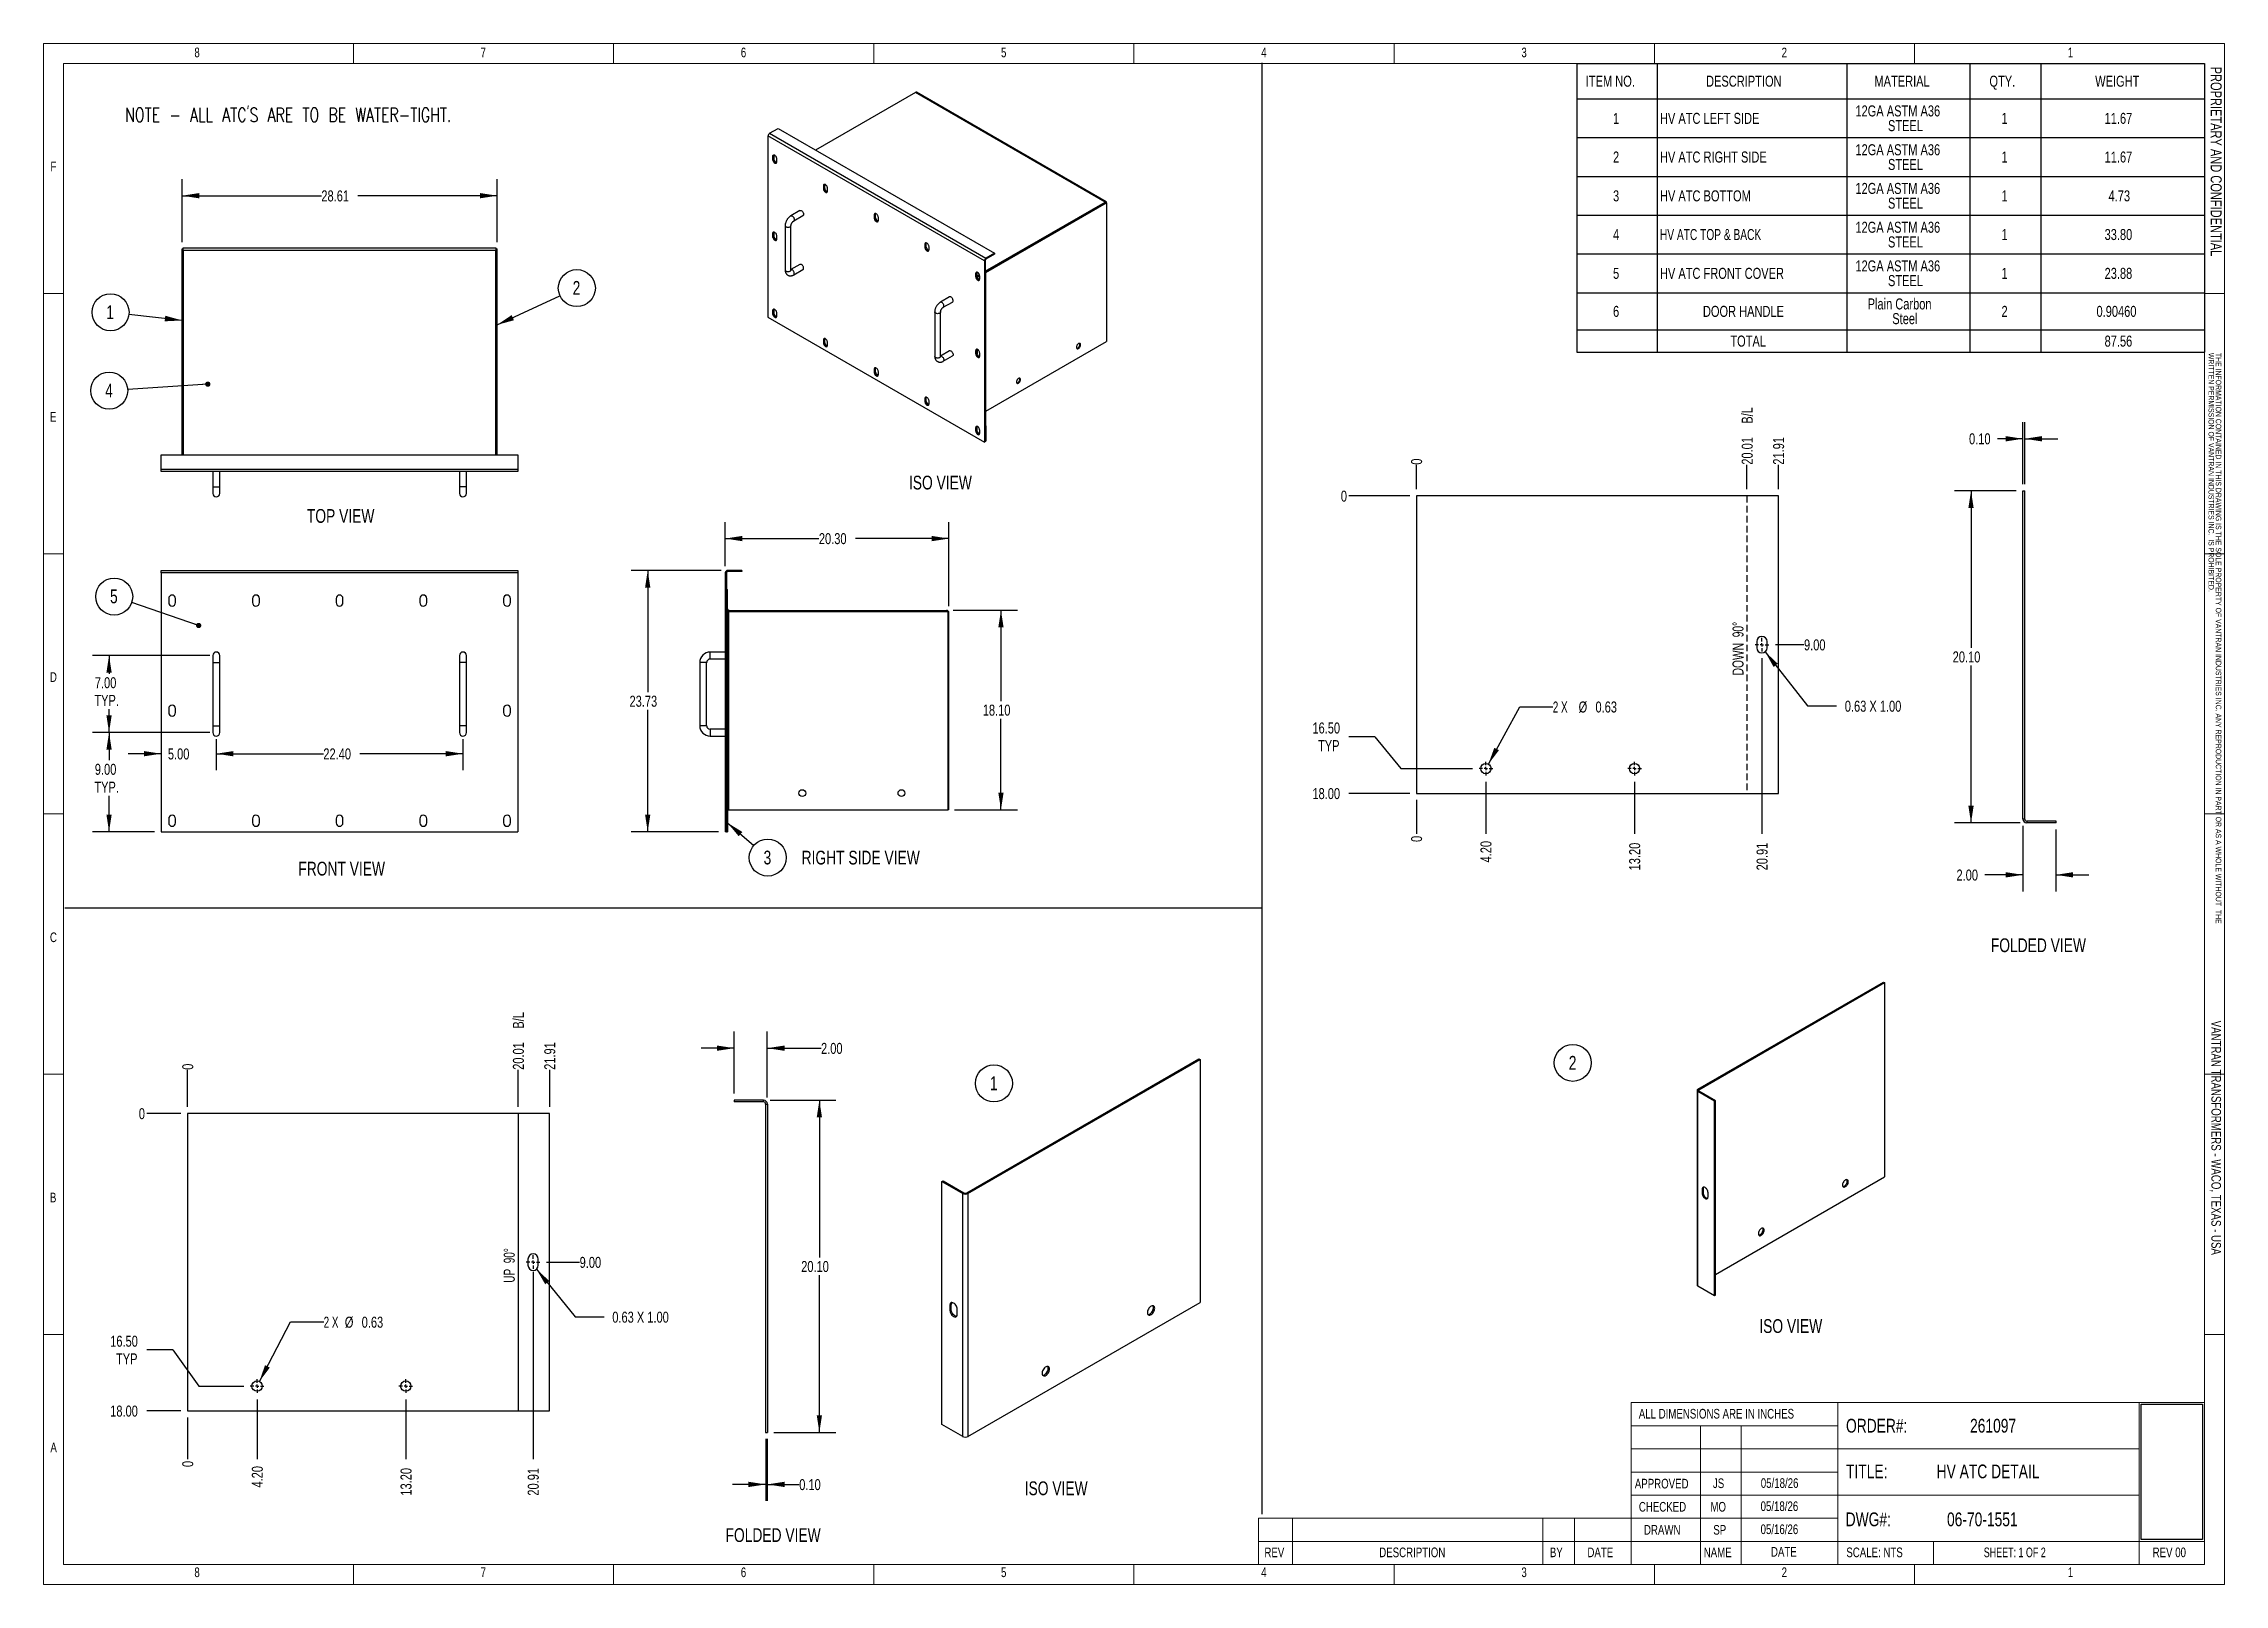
# Model space of a CAD drawing. Header units: inches. Extents: x 0 to 132, y 0 to 93.
import ezdxf

# ---------------------------------------------------------------- set-up
doc = ezdxf.new("R2010")
doc.units = ezdxf.units.IN
doc.header["$LTSCALE"] = 8
doc.header["$MEASUREMENT"] = 0
doc.linetypes.add('HIDDEN', pattern=[0.075, 0.05, -0.025])
doc.layers.add('FORMAT', color=7, linetype='Continuous')
doc.styles.add('SLDTEXTSTYLE0', font='TXT', dxfattribs={"width": 0.75})
doc.styles.add('SLDTEXTSTYLE1', font='TXT', dxfattribs={"width": 0.75, "bigfont": 'bigfont'})
doc.styles.add('SLDTEXTSTYLE2', font='TXT', dxfattribs={"width": 0.692308})
doc.styles.add('SLDTEXTSTYLE3', font='TXT', dxfattribs={"width": 0.691176})
doc.styles.add('SLDTEXTSTYLE4', font='TXT', dxfattribs={"width": 0.666667})
doc.styles.add('SLDTEXTSTYLE5', font='TXT', dxfattribs={"width": 0.678571})
doc.styles.add('SLDTEXTSTYLE6', font='TXT', dxfattribs={"width": 0.694444})
doc.dimstyles.new('SLDDIMSTYLE0', dxfattribs={"dimtxt": 0.679688, "dimasz": 1.04, "dimexe": 0, "dimexo": 0.0625, "dimgap": 0.169922, "dimtad": 0, "dimtih": 1, "dimtoh": 1, "dimlfac": 1.5, "dimrnd": 1e-09, "dimzin": 4, "dimdsep": 46, "dimtxsty": 'SLDTEXTSTYLE0', "dimsah": 1, "dimcen": 0.09, "dimadec": 0, "dimazin": 1, "dimtfac": 1, "dimtmove": 0, "dimatfit": 0, "dimfxl": 0, "dimfrac": 2, "dimtolj": 1, "dimtzin": 12, "dimarcsym": 0})
doc.dimstyles.new('SLDDIMSTYLE1', dxfattribs={"dimtxt": 0.679688, "dimasz": 1.04, "dimexe": 0, "dimexo": 0.0625, "dimgap": 0.169922, "dimtad": 0, "dimtih": 1, "dimtoh": 1, "dimlfac": 1.5, "dimrnd": 1e-09, "dimzin": 4, "dimdsep": 46, "dimtxsty": 'SLDTEXTSTYLE0', "dimsah": 1, "dimcen": 0.09, "dimadec": 0, "dimazin": 1, "dimtfac": 1, "dimtofl": 0, "dimtmove": 0, "dimatfit": 3, "dimfxl": 0, "dimfrac": 2, "dimtolj": 1, "dimtzin": 12, "dimarcsym": 0})
doc.dimstyles.new('SLDDIMSTYLE10', dxfattribs={"dimtxt": 0.679688, "dimasz": 1.04, "dimexe": 0, "dimexo": 0.0625, "dimgap": 0.169922, "dimtad": 0, "dimtih": 1, "dimtoh": 1, "dimrnd": 1e-09, "dimzin": 4, "dimdsep": 46, "dimtxsty": 'SLDTEXTSTYLE0', "dimblk1": 'NONE', "dimblk2": 'NONE', "dimsah": 1, "dimcen": 0.09, "dimadec": 0, "dimazin": 1, "dimtfac": 1, "dimtofl": 0, "dimtmove": 0, "dimatfit": 3, "dimldrblk": 'NONE', "dimfxl": 0, "dimfrac": 2, "dimtolj": 1, "dimtzin": 12, "dimarcsym": 0})
doc.dimstyles.new('SLDDIMSTYLE11', dxfattribs={"dimtxt": 0.679688, "dimasz": 1.04, "dimexe": 0, "dimexo": 0.0625, "dimgap": 0.169922, "dimtad": 0, "dimtih": 1, "dimtoh": 1, "dimrnd": 1e-09, "dimzin": 12, "dimdsep": 46, "dimtxsty": 'SLDTEXTSTYLE0', "dimblk1": 'NONE', "dimblk2": 'NONE', "dimsah": 1, "dimcen": 0.09, "dimadec": 0, "dimazin": 3, "dimtfac": 1, "dimtofl": 0, "dimtmove": 0, "dimatfit": 3, "dimldrblk": 'NONE', "dimfxl": 0, "dimfrac": 2, "dimtolj": 1, "dimtzin": 12, "dimarcsym": 0})
doc.dimstyles.new('SLDDIMSTYLE12', dxfattribs={"dimtxt": 0.679688, "dimasz": 1.04, "dimexe": 0, "dimexo": 0.0625, "dimgap": 0.169922, "dimtad": 0, "dimtih": 1, "dimtoh": 1, "dimrnd": 1e-09, "dimzin": 12, "dimdsep": 46, "dimtxsty": 'SLDTEXTSTYLE0', "dimblk1": 'NONE', "dimblk2": 'NONE', "dimsah": 1, "dimcen": 0.09, "dimadec": 0, "dimazin": 3, "dimtfac": 1, "dimtofl": 0, "dimtmove": 0, "dimatfit": 3, "dimldrblk": 'NONE', "dimfxl": 0, "dimfrac": 2, "dimtolj": 1, "dimtzin": 12, "dimarcsym": 0})
doc.dimstyles.new('SLDDIMSTYLE13', dxfattribs={"dimtxt": 0.679688, "dimasz": 1.04, "dimexe": 0, "dimexo": 0.0625, "dimgap": 0.169922, "dimtad": 0, "dimtih": 1, "dimtoh": 1, "dimrnd": 1e-09, "dimdsep": 46, "dimtxsty": 'SLDTEXTSTYLE0', "dimsah": 1, "dimcen": 0, "dimadec": 0, "dimazin": 2, "dimtfac": 1, "dimtofl": 0, "dimtmove": 0, "dimatfit": 3, "dimfxl": 0, "dimfrac": 2, "dimtolj": 1, "dimtzin": 12, "dimarcsym": 0})
doc.dimstyles.new('SLDDIMSTYLE2', dxfattribs={"dimtxt": 0.18, "dimasz": 0.32, "dimexe": 0, "dimexo": 0.0625, "dimgap": 0, "dimtad": 0, "dimtih": 1, "dimtoh": 1, "dimdec": 0, "dimrnd": 1e-09, "dimzin": 0, "dimdsep": 46, "dimtxsty": 'Standard', "dimblk1": 'DOT', "dimblk2": 'DOT', "dimsah": 1, "dimcen": 0.09, "dimadec": 0, "dimazin": 0, "dimtfac": 0.32, "dimtdec": 0, "dimtofl": 0, "dimtmove": 0, "dimatfit": 3, "dimldrblk": 'DOT', "dimfxl": 0, "dimfrac": 2, "dimtolj": 1, "dimtzin": 0, "dimarcsym": 0})
doc.dimstyles.new('SLDDIMSTYLE3', dxfattribs={"dimtxt": 0.679688, "dimasz": 1.04, "dimexe": 0, "dimexo": 0.0625, "dimgap": 0.169922, "dimtad": 0, "dimtih": 1, "dimtoh": 1, "dimlfac": 1.5, "dimrnd": 1e-09, "dimzin": 12, "dimdsep": 46, "dimtxsty": 'SLDTEXTSTYLE0', "dimsah": 1, "dimcen": 0.09, "dimadec": 0, "dimazin": 3, "dimtfac": 1, "dimtofl": 0, "dimtmove": 0, "dimatfit": 3, "dimfxl": 0, "dimfrac": 2, "dimtolj": 1, "dimtzin": 12, "dimarcsym": 0})
doc.dimstyles.new('SLDDIMSTYLE4', dxfattribs={"dimtxt": 0.18, "dimasz": 1.04, "dimexe": 0, "dimexo": 0.0625, "dimgap": 0, "dimtad": 0, "dimtih": 1, "dimtoh": 1, "dimdec": 0, "dimrnd": 1e-09, "dimzin": 0, "dimdsep": 46, "dimtxsty": 'Standard', "dimsah": 1, "dimcen": 0.09, "dimadec": 0, "dimazin": 0, "dimtfac": 1.04, "dimtdec": 0, "dimtofl": 0, "dimtmove": 0, "dimatfit": 3, "dimfxl": 0, "dimfrac": 2, "dimtolj": 1, "dimtzin": 0, "dimarcsym": 0})
doc.dimstyles.new('SLDDIMSTYLE5', dxfattribs={"dimtxt": 0.679688, "dimasz": 1.04, "dimexe": 0, "dimexo": 0.0625, "dimgap": 0.169922, "dimtad": 0, "dimtih": 1, "dimtoh": 1, "dimrnd": 1e-09, "dimzin": 4, "dimdsep": 46, "dimtxsty": 'SLDTEXTSTYLE0', "dimsah": 1, "dimcen": 0.09, "dimadec": 0, "dimazin": 1, "dimtfac": 1, "dimtmove": 0, "dimatfit": 0, "dimfxl": 0, "dimfrac": 2, "dimtolj": 1, "dimtzin": 12, "dimarcsym": 0})
doc.dimstyles.new('SLDDIMSTYLE6', dxfattribs={"dimtxt": 0.679688, "dimasz": 1.04, "dimexe": 0, "dimexo": 0.0625, "dimgap": 0.169922, "dimtad": 0, "dimtih": 1, "dimtoh": 1, "dimrnd": 1e-09, "dimzin": 4, "dimdsep": 46, "dimtxsty": 'SLDTEXTSTYLE0', "dimsah": 1, "dimcen": 0.09, "dimadec": 0, "dimazin": 1, "dimtfac": 1, "dimtofl": 0, "dimtmove": 0, "dimatfit": 3, "dimfxl": 0, "dimfrac": 2, "dimtolj": 1, "dimtzin": 12, "dimarcsym": 0})
doc.dimstyles.new('SLDDIMSTYLE7', dxfattribs={"dimtxt": 0.679688, "dimasz": 1.04, "dimexe": 0, "dimexo": 0.0625, "dimgap": 0.169922, "dimtad": 0, "dimtih": 1, "dimtoh": 1, "dimrnd": 1e-09, "dimzin": 0, "dimdsep": 46, "dimtxsty": 'SLDTEXTSTYLE0', "dimsah": 1, "dimcen": 0.09, "dimadec": 0, "dimazin": 0, "dimtfac": 1, "dimtmove": 0, "dimatfit": 0, "dimfxl": 0, "dimfrac": 2, "dimtolj": 1, "dimtzin": 12, "dimarcsym": 0})
doc.dimstyles.new('SLDDIMSTYLE8', dxfattribs={"dimtxt": 0.679688, "dimasz": 1.04, "dimexe": 0, "dimexo": 0.0625, "dimgap": 0.169922, "dimtad": 0, "dimtih": 1, "dimtoh": 1, "dimdec": 0, "dimrnd": 1e-09, "dimdsep": 46, "dimtxsty": 'SLDTEXTSTYLE0', "dimblk1": 'NONE', "dimblk2": 'NONE', "dimsah": 1, "dimcen": 0.09, "dimadec": 0, "dimazin": 2, "dimtfac": 1, "dimtdec": 0, "dimtofl": 0, "dimtmove": 0, "dimatfit": 3, "dimldrblk": 'NONE', "dimfxl": 0, "dimfrac": 2, "dimtolj": 1, "dimtzin": 12, "dimarcsym": 0})
doc.dimstyles.new('SLDDIMSTYLE9', dxfattribs={"dimtxt": 0.679688, "dimasz": 1.04, "dimexe": 0, "dimexo": 0.0625, "dimgap": 0.169922, "dimtad": 0, "dimtih": 1, "dimtoh": 1, "dimrnd": 1e-09, "dimzin": 4, "dimdsep": 46, "dimtxsty": 'SLDTEXTSTYLE0', "dimblk1": 'NONE', "dimblk2": 'NONE', "dimsah": 1, "dimcen": 0.09, "dimadec": 0, "dimazin": 1, "dimtfac": 1, "dimtofl": 0, "dimtmove": 0, "dimatfit": 3, "dimldrblk": 'NONE', "dimfxl": 0, "dimfrac": 2, "dimtolj": 1, "dimtzin": 12, "dimarcsym": 0})
picture_1 = doc.add_image_def('image1.bmp', size_in_pixel=(535, 215))

msp = doc.modelspace()

# ---------------------------------------------------------------- texts
at = {"color": 7, "linetype": 'Continuous', "lineweight": 0}
for s, insert, char_height, attachment_point, style in [('8', (9.4371, 93.152), 0.5833, 2, 'SLDTEXTSTYLE0'), ('7', (26.7599, 93.152), 0.5833, 2, 'SLDTEXTSTYLE0'), ('6', (42.5079, 93.152), 0.5833, 2, 'SLDTEXTSTYLE0'), ('5', (58.256, 93.152), 0.5833, 2, 'SLDTEXTSTYLE0'), ('4', (74.004, 93.152), 0.5833, 2, 'SLDTEXTSTYLE0'), ('3', (89.752, 93.152), 0.5833, 2, 'SLDTEXTSTYLE0'), ('2', (105.5001, 93.152), 0.5833, 2, 'SLDTEXTSTYLE0'), ('1', (122.8229, 93.152), 0.5833, 2, 'SLDTEXTSTYLE0'), ('F', (0.5634, 86.2567), 0.5833, 1, 'SLDTEXTSTYLE0'), ('E', (0.5327, 71.0982), 0.5833, 1, 'SLDTEXTSTYLE0'), ('D', (0.5327, 55.3501), 0.5833, 1, 'SLDTEXTSTYLE0'), ('C', (0.5327, 39.6021), 0.5833, 1, 'SLDTEXTSTYLE0'), ('B', (0.5324, 23.8541), 0.5833, 1, 'SLDTEXTSTYLE0'), ('ORDER#:', (109.2334, 10.1684), 0.83333, 1, 'SLDTEXTSTYLE0'), ('261097', (116.7409, 10.1684), 0.83333, 1, 'SLDTEXTSTYLE0'), ('A', (0.5609, 8.7329), 0.5833, 1, 'SLDTEXTSTYLE0'), ('TITLE:', (109.2334, 7.4024), 0.83333, 1, 'SLDTEXTSTYLE0'), ('HV ATC DETAIL', (114.7193, 7.4024), 0.833333, 1, 'SLDTEXTSTYLE0'), ('CHECKED', (96.6972, 5.1382), 0.58333, 1, 'SLDTEXTSTYLE0'), ('MO', (101.0281, 5.1382), 0.58333, 1, 'SLDTEXTSTYLE0'), ('05/18/26', (104.0644, 5.1721), 0.58333, 1, 'SLDTEXTSTYLE0'), ('DWG#:', (109.2131, 4.5024), 0.83333, 1, 'SLDTEXTSTYLE0'), ('06-70-1551', (115.3466, 4.5024), 0.83333, 1, 'SLDTEXTSTYLE0'), ('DRAWN', (97.0062, 3.7434), 0.58333, 1, 'SLDTEXTSTYLE0'), ('SP', (101.203, 3.7434), 0.58333, 1, 'SLDTEXTSTYLE0'), ('05/16/26', (104.0644, 3.7772), 0.58333, 1, 'SLDTEXTSTYLE0'), ('REV', (74.0352, 2.3787), 0.58333, 1, 'SLDTEXTSTYLE0'), ('DESCRIPTION', (80.9839, 2.3787), 0.583333, 1, 'SLDTEXTSTYLE0'), ('BY', (91.3115, 2.3787), 0.58333, 1, 'SLDTEXTSTYLE0'), ('DATE', (93.583, 2.3787), 0.58333, 1, 'SLDTEXTSTYLE0'), ('NAME', (100.6229, 2.3787), 0.58333, 1, 'SLDTEXTSTYLE0'), ('DATE', (104.6931, 2.4125), 0.58333, 1, 'SLDTEXTSTYLE0'), ('SCALE: NTS', (109.2546, 2.3787), 0.58333, 1, 'SLDTEXTSTYLE0'), ('SHEET: 1 OF 2', (117.5712, 2.3787), 0.583333, 1, 'SLDTEXTSTYLE2'), ('REV 00', (127.7921, 2.3787), 0.58333, 1, 'SLDTEXTSTYLE0'), ('8', (9.4371, 1.1741), 0.5833, 2, 'SLDTEXTSTYLE0'), ('7', (26.7599, 1.1741), 0.5833, 2, 'SLDTEXTSTYLE0'), ('6', (42.5079, 1.1741), 0.5833, 2, 'SLDTEXTSTYLE0'), ('5', (58.256, 1.1741), 0.5833, 2, 'SLDTEXTSTYLE0'), ('4', (74.004, 1.1741), 0.5833, 2, 'SLDTEXTSTYLE0'), ('3', (89.752, 1.1741), 0.5833, 2, 'SLDTEXTSTYLE0'), ('2', (105.5001, 1.1741), 0.5833, 2, 'SLDTEXTSTYLE0'), ('1', (122.8229, 1.1741), 0.5833, 2, 'SLDTEXTSTYLE0')]:
    msp.add_mtext(s, dxfattribs=dict(at, insert=insert, char_height=char_height, attachment_point=attachment_point, style=style))
for s, insert, char_height, attachment_point, rotation, style in [('PROPRIETARY AND CONFIDENTIAL', (131.9705, 91.9984), 0.666667, 1, 270, 'SLDTEXTSTYLE0'), ('DOWN  90°', (102.3645, 56.781), 0.66667, 2, 90, 'SLDTEXTSTYLE6'), ('VANTRAN TRANSFORMERS - WACO, TEXAS - USA', (131.9307, 27.1754), 0.583333, 2, 270, 'SLDTEXTSTYLE0'), ('UP  90°', (27.996, 19.4511), 0.66667, 2, 90, 'SLDTEXTSTYLE5')]:
    msp.add_mtext(s, dxfattribs=dict(at, insert=insert, char_height=char_height, attachment_point=attachment_point, rotation=rotation, style=style))
at = {"layer": 'FORMAT', "attachment_point": 1}
for s, insert, char_height, style in [('NOTE - ALL ATC’S ARE TO BE WATER-TIGHT.', (5.0814, 89.5006), 0.833333, 'SLDTEXTSTYLE1'), ('ISO VIEW', (52.5216, 67.2441), 0.83333, 'SLDTEXTSTYLE0'), ('TOP VIEW', (16.0823, 65.2262), 0.83333, 'SLDTEXTSTYLE0'), ('FRONT VIEW', (15.5646, 43.8825), 0.83333, 'SLDTEXTSTYLE0'), ('RIGHT SIDE VIEW', (46.0261, 44.549), 0.833333, 'SLDTEXTSTYLE0'), ('FOLDED VIEW', (117.9987, 39.2456), 0.833333, 'SLDTEXTSTYLE0'), ('ISO VIEW', (103.9872, 16.2005), 0.83333, 'SLDTEXTSTYLE0'), ('ALL DIMENSIONS ARE IN INCHES', (96.6934, 10.7698), 0.583333, 'SLDTEXTSTYLE0'), ('05/18/26', (104.0773, 6.5721), 0.58333, 'SLDTEXTSTYLE0'), ('ISO VIEW', (59.5279, 6.3813), 0.83333, 'SLDTEXTSTYLE0'), ('APPROVED', (96.4529, 6.5382), 0.58333, 'SLDTEXTSTYLE0'), ('JS', (101.1789, 6.5615), 0.58333, 'SLDTEXTSTYLE0'), ('FOLDED VIEW', (41.4208, 3.5487), 0.833333, 'SLDTEXTSTYLE0')]:
    msp.add_mtext(s, dxfattribs=dict(at, insert=insert, char_height=char_height, style=style))

# ---------------------------------------------------------------- blocks, each defined once
blk = doc.blocks.new('SW_NOTE_0')
at = {"color": 0, "linetype": 'Continuous', "lineweight": 0, "attachment_point": 1, "rotation": 270, "style": 'SLDTEXTSTYLE0'}
for s, insert, char_height in [('WRITTEN PERMISSION OF VANTRAN INDUSTRIES INC.  IS PROHIBITED.', (-0.01, 0), 0.3333), ('THE INFORMATION CONTAINED IN THIS DRAWING IS THE SOLE PROPERTY OF VANTRAN INDUSTRIES INC. ANY REPRODUCTION IN PART OR AS A WHOLE WITHOUT  THE', (0.43, 0), 0.33333)]:
    blk.add_mtext(s, dxfattribs=dict(at, insert=insert, char_height=char_height))
blk = doc.blocks.new('SW_TABLEANNOTATION_0')
at = {"layer": 'FORMAT', "color": 0}
for p, q in [((0, 0), (0, -2.15)), ((0, 0), (4.87, 0)), ((4.87, 0), (4.87, -2.15)), ((4.87, 0), (16.34, 0)), ((16.34, 0), (16.34, -2.15)), ((16.34, 0), (23.78, 0)), ((23.78, 0), (23.78, -2.15)), ((23.78, 0), (28.09, 0)), ((28.09, 0), (28.09, -2.15)), ((28.09, 0), (37.99, 0)), ((37.99, 0), (37.99, -2.15)), ((0, -2.15), (4.87, -2.15)), ((0, -2.15), (0, -4.49)), ((4.87, -2.15), (16.34, -2.15)), ((4.87, -2.15), (4.87, -4.49)), ((16.34, -2.15), (23.78, -2.15)), ((16.34, -2.15), (16.34, -4.49)), ((23.78, -2.15), (28.09, -2.15)), ((23.78, -2.15), (23.78, -4.49)), ((28.09, -2.15), (37.99, -2.15)), ((28.09, -2.15), (28.09, -4.49)), ((37.99, -2.15), (37.99, -4.49)), ((0, -4.49), (0, -6.84)), ((0, -4.49), (4.87, -4.49)), ((4.87, -4.49), (4.87, -6.84)), ((4.87, -4.49), (16.34, -4.49)), ((16.34, -4.49), (16.34, -6.84)), ((16.34, -4.49), (23.78, -4.49)), ((23.78, -4.49), (23.78, -6.84)), ((23.78, -4.49), (28.09, -4.49)), ((28.09, -4.49), (28.09, -6.84)), ((28.09, -4.49), (37.99, -4.49)), ((37.99, -4.49), (37.99, -6.84)), ((0, -6.84), (0, -9.18)), ((0, -6.84), (4.87, -6.84)), ((4.87, -6.84), (4.87, -9.18)), ((4.87, -6.84), (16.34, -6.84)), ((16.34, -6.84), (16.34, -9.18)), ((16.34, -6.84), (23.78, -6.84)), ((23.78, -6.84), (23.78, -9.18)), ((23.78, -6.84), (28.09, -6.84)), ((28.09, -6.84), (28.09, -9.18)), ((28.09, -6.84), (37.99, -6.84)), ((37.99, -6.84), (37.99, -9.18)), ((0, -9.18), (0, -11.53)), ((0, -9.18), (4.87, -9.18)), ((4.87, -9.18), (4.87, -11.53)), ((4.87, -9.18), (16.34, -9.18)), ((16.34, -9.18), (16.34, -11.53)), ((16.34, -9.18), (23.78, -9.18)), ((23.78, -9.18), (23.78, -11.53)), ((23.78, -9.18), (28.09, -9.18)), ((28.09, -9.18), (28.09, -11.53)), ((28.09, -9.18), (37.99, -9.18)), ((37.99, -9.18), (37.99, -11.53)), ((0, -11.53), (0, -13.88)), ((0, -11.53), (4.87, -11.53)), ((4.87, -11.53), (4.87, -13.88)), ((4.87, -11.53), (16.34, -11.53)), ((16.34, -11.53), (16.34, -13.88)), ((16.34, -11.53), (23.78, -11.53)), ((23.78, -11.53), (23.78, -13.88)), ((23.78, -11.53), (28.09, -11.53)), ((28.09, -11.53), (28.09, -13.88)), ((28.09, -11.53), (37.99, -11.53)), ((37.99, -11.53), (37.99, -13.88)), ((0, -13.88), (0, -16.12)), ((0, -13.88), (4.87, -13.88)), ((4.87, -13.88), (4.87, -16.12)), ((4.87, -13.88), (16.34, -13.88)), ((16.34, -13.88), (16.34, -16.12)), ((16.34, -13.88), (23.78, -13.88)), ((23.78, -13.88), (23.78, -16.12)), ((23.78, -13.88), (28.09, -13.88)), ((28.09, -13.88), (28.09, -16.12)), ((28.09, -13.88), (37.99, -13.88)), ((37.99, -13.88), (37.99, -16.12)), ((0, -16.12), (0, -17.48)), ((0, -16.12), (4.87, -16.12)), ((4.87, -16.12), (4.87, -17.48)), ((4.87, -16.12), (16.34, -16.12)), ((16.34, -16.12), (16.34, -17.48)), ((16.34, -16.12), (23.78, -16.12)), ((23.78, -16.12), (23.78, -17.48)), ((23.78, -16.12), (28.09, -16.12)), ((28.09, -16.12), (28.09, -17.48)), ((28.09, -16.12), (37.99, -16.12)), ((37.99, -16.12), (37.99, -17.48)), ((0, -17.48), (4.87, -17.48)), ((4.87, -17.48), (16.34, -17.48)), ((16.34, -17.48), (23.78, -17.48)), ((23.78, -17.48), (28.09, -17.48)), ((28.09, -17.48), (37.99, -17.48))]:
    blk.add_line(p, q, dxfattribs=at)
at = {"layer": 'FORMAT', "color": 0, "attachment_point": 1}
for s, insert, char_height, style in [('ITEM NO.', (0.54, -0.74), 0.667, 'SLDTEXTSTYLE0'), ('DESCRIPTION', (7.82, -0.74), 0.6667, 'SLDTEXTSTYLE0'), ('MATERIAL', (18.01, -0.74), 0.667, 'SLDTEXTSTYLE0'), ('QTY.', (24.97, -0.74), 0.667, 'SLDTEXTSTYLE0'), ('WEIGHT', (31.37, -0.74), 0.667, 'SLDTEXTSTYLE0'), ('12GA ASTM A36', (16.86, -2.54), 0.6667, 'SLDTEXTSTYLE0'), ('1', (2.19, -2.99), 0.667, 'SLDTEXTSTYLE0'), ('HV ATC LEFT SIDE', (5.03, -2.99), 0.6667, 'SLDTEXTSTYLE0'), ('STEEL', (18.83, -3.43), 0.667, 'SLDTEXTSTYLE0'), ('1', (25.7, -2.99), 0.667, 'SLDTEXTSTYLE0'), ('11.67', (31.94, -2.99), 0.667, 'SLDTEXTSTYLE0'), ('12GA ASTM A36', (16.86, -4.89), 0.6667, 'SLDTEXTSTYLE0'), ('2', (2.19, -5.33), 0.667, 'SLDTEXTSTYLE0'), ('HV ATC RIGHT SIDE', (5.03, -5.33), 0.6667, 'SLDTEXTSTYLE0'), ('STEEL', (18.83, -5.78), 0.667, 'SLDTEXTSTYLE0'), ('1', (25.7, -5.33), 0.667, 'SLDTEXTSTYLE0'), ('11.67', (31.94, -5.33), 0.667, 'SLDTEXTSTYLE0'), ('3', (2.19, -7.68), 0.667, 'SLDTEXTSTYLE0'), ('HV ATC BOTTOM', (5.03, -7.68), 0.6667, 'SLDTEXTSTYLE0'), ('12GA ASTM A36', (16.86, -7.23), 0.6667, 'SLDTEXTSTYLE0'), ('1', (25.7, -7.68), 0.667, 'SLDTEXTSTYLE0'), ('4.73', (32.18, -7.68), 0.667, 'SLDTEXTSTYLE0'), ('STEEL', (18.83, -8.12), 0.667, 'SLDTEXTSTYLE0'), ('4', (2.19, -10.02), 0.667, 'SLDTEXTSTYLE0'), ('HV ATC TOP & BACK', (5.03, -10.02), 0.6667, 'SLDTEXTSTYLE3'), ('12GA ASTM A36', (16.86, -9.58), 0.6667, 'SLDTEXTSTYLE0'), ('STEEL', (18.83, -10.47), 0.667, 'SLDTEXTSTYLE0'), ('1', (25.7, -10.02), 0.667, 'SLDTEXTSTYLE0'), ('33.80', (31.94, -10.02), 0.667, 'SLDTEXTSTYLE0'), ('5', (2.19, -12.37), 0.667, 'SLDTEXTSTYLE0'), ('HV ATC FRONT COVER', (5.03, -12.37), 0.6667, 'SLDTEXTSTYLE0'), ('12GA ASTM A36', (16.86, -11.92), 0.6667, 'SLDTEXTSTYLE0'), ('STEEL', (18.83, -12.81), 0.667, 'SLDTEXTSTYLE0'), ('1', (25.7, -12.37), 0.667, 'SLDTEXTSTYLE0'), ('23.88', (31.94, -12.37), 0.667, 'SLDTEXTSTYLE0'), ('Plain Carbon', (17.6, -14.22), 0.6667, 'SLDTEXTSTYLE0'), ('6', (2.19, -14.67), 0.667, 'SLDTEXTSTYLE0'), ('DOOR HANDLE', (7.63, -14.67), 0.6667, 'SLDTEXTSTYLE0'), ('Steel', (19.09, -15.11), 0.667, 'SLDTEXTSTYLE0'), ('2', (25.7, -14.67), 0.667, 'SLDTEXTSTYLE0'), ('0.90460', (31.45, -14.67), 0.667, 'SLDTEXTSTYLE0'), ('TOTAL', (9.29, -16.47), 0.667, 'SLDTEXTSTYLE0'), ('87.56', (31.94, -16.47), 0.667, 'SLDTEXTSTYLE0')]:
    blk.add_mtext(s, dxfattribs=dict(at, insert=insert, char_height=char_height, style=style))
blk = doc.blocks.new('Drawing View1')
at = {"color": 7, "linetype": 'Continuous', "lineweight": 25}
for p, q in [((-1.51, 12.69), (-7.55, 9.2)), ((9.97, 6.06), (-1.51, 12.69)), ((-1.51, 12.69), (-1.5, 12.69)), ((-1.5, 12.69), (-1.5, 12.69)), ((10.03, 6.07), (-1.44, 12.7)), ((2.67, 2.5), (-10.43, 10.06)), ((-10.43, 10.06), (-10.43, -0.91)), ((-10.33, 10.22), (-9.82, 10.51)), ((-10.33, 10.22), (2.76, 2.66)), ((-9.82, 10.51), (3.27, 2.96)), ((-10.11, 8.84), (-10.15, 8.82)), ((-10.15, 8.82), (-10.15, 8.64)), ((-10.11, 8.67), (-10.15, 8.64)), ((-10.06, 8.87), (-10.11, 8.84)), ((-10.11, 8.84), (-10.11, 8.67)), ((-10.11, 8.84), (-10.11, 8.67)), ((-10.06, 8.69), (-10.11, 8.67)), ((-10.06, 8.69), (-10.06, 8.87)), ((-9.9, 8.5), (-9.9, 8.67)), ((-7.04, 7.07), (-7.08, 7.04)), ((-7.08, 7.04), (-7.08, 6.87)), ((-7.04, 6.89), (-7.08, 6.87)), ((-6.99, 7.09), (-7.04, 7.07)), ((-7.04, 7.07), (-7.04, 6.89)), ((-7.04, 7.07), (-7.04, 6.89)), ((-6.99, 6.92), (-7.04, 6.89)), ((-6.99, 6.92), (-6.99, 7.09)), ((-6.83, 6.72), (-6.83, 6.9)), ((-8.5, 5.55), (-9.05, 5.23)), ((-3.96, 5.3), (-4.01, 5.27)), ((-3.92, 5.32), (-3.96, 5.3)), ((-3.96, 5.3), (-3.96, 5.12)), ((-3.96, 5.3), (-3.96, 5.12)), ((-3.92, 5.15), (-3.92, 5.32)), ((2.71, 1.87), (9.97, 6.06)), ((2.75, 1.85), (10.02, 6.05)), ((2.75, 1.85), (9.97, 6.02)), ((2.75, 1.8), (10.06, 6.02)), ((9.97, 6.02), (9.97, 6.06)), ((10.02, 6.05), (10.06, 6.02)), ((10.06, 6.02), (10.06, -2.38)), ((-10.11, 4.18), (-10.15, 4.15)), ((-10.15, 4.15), (-10.15, 3.98)), ((-10.11, 4), (-10.15, 3.98)), ((-10.06, 4.2), (-10.11, 4.18)), ((-10.11, 4.18), (-10.11, 4)), ((-10.11, 4.18), (-10.11, 4)), ((-10.06, 4.03), (-10.11, 4)), ((-10.06, 4.03), (-10.06, 4.2)), ((-9.9, 3.83), (-9.9, 4.01)), ((-9.39, 4.63), (-9.39, 1.95)), ((-9.04, 1.95), (-9.04, 4.63)), ((-8.87, 4.92), (-8.32, 5.24)), ((-4.01, 5.27), (-4.01, 5.1)), ((-3.96, 5.12), (-4.01, 5.1)), ((-3.92, 5.15), (-3.96, 5.12)), ((-3.75, 4.95), (-3.75, 5.13)), ((-0.89, 3.52), (-0.94, 3.5)), ((-0.94, 3.5), (-0.94, 3.32)), ((-0.89, 3.35), (-0.94, 3.32)), ((-0.85, 3.55), (-0.89, 3.52)), ((-0.89, 3.52), (-0.89, 3.35)), ((-0.89, 3.52), (-0.89, 3.35)), ((-0.85, 3.37), (-0.89, 3.35)), ((-0.85, 3.37), (-0.85, 3.55)), ((-0.68, 3.18), (-0.68, 3.35)), ((3.27, 2.96), (2.76, 2.66)), ((3.27, 2.91), (2.76, 2.61)), ((2.76, 2.61), (2.76, 2.66)), ((3.27, 2.96), (3.27, 2.91)), ((-8.5, 2.28), (-9.04, 1.97)), ((-8.87, 1.65), (-8.32, 1.97)), ((2.18, 1.75), (2.13, 1.73)), ((2.13, 1.73), (2.13, 1.55)), ((2.18, 1.58), (2.13, 1.55)), ((2.22, 1.78), (2.18, 1.75)), ((2.18, 1.75), (2.18, 1.58)), ((2.18, 1.75), (2.18, 1.58)), ((2.22, 1.6), (2.18, 1.58)), ((2.22, 1.6), (2.22, 1.78)), ((2.22, 1.59), (2.37, 1.68)), ((2.23, 1.55), (2.38, 1.63)), ((2.23, 1.55), (2.38, 1.63)), ((2.24, 1.51), (2.39, 1.59)), ((2.39, 1.41), (2.39, 1.58)), ((2.71, 2.52), (2.67, 2.5)), ((2.67, 2.5), (2.67, -8.47)), ((2.71, 2.52), (2.71, -8.44)), ((2.75, 1.85), (2.71, 1.87)), ((2.71, 1.82), (2.75, 1.85)), ((2.71, 0.89), (2.71, 1.82)), ((2.75, 0.91), (2.75, 1.85)), ((0.56, 0.32), (0, 0)), ((0.18, -0.31), (0.73, 0.01)), ((2.75, 0.91), (2.71, 0.89)), ((2.71, 0.89), (2.75, 0.91)), ((2.71, -7.51), (2.71, 0.89)), ((2.75, -7.48), (2.75, 0.91)), ((-10.43, -0.91), (2.67, -8.47)), ((-10.11, -0.49), (-10.15, -0.51)), ((-10.15, -0.51), (-10.15, -0.69)), ((-10.11, -0.66), (-10.15, -0.69)), ((-10.06, -0.47), (-10.11, -0.49)), ((-10.11, -0.49), (-10.11, -0.66)), ((-10.11, -0.49), (-10.11, -0.66)), ((-10.06, -0.64), (-10.11, -0.66)), ((-10.06, -0.64), (-10.06, -0.47)), ((-9.9, -0.84), (-9.9, -0.66)), ((-0.34, -0.59), (-0.34, -3.28)), ((0.02, -3.28), (0.02, -0.59)), ((-7.04, -2.26), (-7.08, -2.29)), ((-7.08, -2.29), (-7.08, -2.46)), ((-7.04, -2.44), (-7.08, -2.46)), ((-6.99, -2.24), (-7.04, -2.26)), ((-7.04, -2.26), (-7.04, -2.44)), ((-7.04, -2.26), (-7.04, -2.44)), ((-6.99, -2.41), (-7.04, -2.44)), ((-6.99, -2.41), (-6.99, -2.24)), ((-6.83, -2.61), (-6.83, -2.43)), ((2.75, -6.6), (10.06, -2.38)), ((0.56, -2.95), (0.02, -3.26)), ((0.18, -3.58), (0.73, -3.25)), ((2.18, -2.92), (2.13, -2.94)), ((2.13, -2.94), (2.13, -3.11)), ((2.18, -3.09), (2.13, -3.11)), ((2.22, -2.89), (2.18, -2.92)), ((2.18, -2.92), (2.18, -3.09)), ((2.18, -2.92), (2.18, -3.09)), ((2.22, -3.07), (2.18, -3.09)), ((2.22, -2.89), (2.22, -3.07)), ((2.39, -3.26), (2.39, -3.09)), ((-3.96, -4.04), (-4.01, -4.06)), ((-4.01, -4.06), (-4.01, -4.23)), ((-3.96, -4.21), (-4.01, -4.23)), ((-3.92, -4.01), (-3.96, -4.04)), ((-3.96, -4.04), (-3.96, -4.21)), ((-3.96, -4.04), (-3.96, -4.21)), ((-3.92, -4.19), (-3.96, -4.21)), ((-3.92, -4.19), (-3.92, -4.01)), ((-3.75, -4.38), (-3.75, -4.21)), ((-0.89, -5.81), (-0.94, -5.83)), ((-0.94, -5.83), (-0.94, -6.01)), ((-0.89, -5.98), (-0.94, -6.01)), ((-0.85, -5.78), (-0.89, -5.81)), ((-0.89, -5.81), (-0.89, -5.98)), ((-0.89, -5.81), (-0.89, -5.98)), ((-0.85, -5.96), (-0.89, -5.98)), ((-0.85, -5.96), (-0.85, -5.78)), ((-0.68, -6.15), (-0.68, -5.98)), ((2.18, -7.58), (2.13, -7.61)), ((2.13, -7.61), (2.13, -7.78)), ((2.18, -7.76), (2.13, -7.78)), ((2.22, -7.56), (2.18, -7.58)), ((2.18, -7.58), (2.18, -7.76)), ((2.18, -7.58), (2.18, -7.76)), ((2.22, -7.73), (2.18, -7.76)), ((2.22, -7.73), (2.22, -7.56)), ((2.39, -7.93), (2.39, -7.75)), ((2.75, -7.48), (2.71, -7.51)), ((2.71, -7.51), (2.75, -7.48)), ((2.71, -7.51), (2.71, -8.44)), ((2.75, -7.48), (2.75, -8.42)), ((2.71, -8.44), (2.67, -8.47)), ((2.71, -8.44), (2.75, -8.42))]:
    blk.add_line(p, q, dxfattribs=at)
at = {"color": 7, "linetype": 'Continuous', "lineweight": 25, "flags": 128}
for points in [[(-9.9, 8.67), (-9.9, 8.71), (-9.91, 8.74), (-9.92, 8.78), (-9.94, 8.81), (-9.97, 8.84), (-9.99, 8.87), (-10.02, 8.89), (-10.05, 8.9), (-10.08, 8.91), (-10.1, 8.9), (-10.12, 8.89), (-10.14, 8.87), (-10.15, 8.85), (-10.15, 8.82)], [(-10.15, 8.64), (-10.15, 8.61), (-10.14, 8.57), (-10.12, 8.54), (-10.1, 8.5), (-10.08, 8.47), (-10.05, 8.44), (-10.02, 8.42), (-9.99, 8.41), (-9.97, 8.41), (-9.94, 8.41), (-9.92, 8.42), (-9.91, 8.44), (-9.9, 8.47), (-9.9, 8.5)], [(-10.11, 8.67), (-10.1, 8.63), (-10.09, 8.6), (-10.08, 8.56), (-10.06, 8.53), (-10.03, 8.49), (-10.01, 8.47), (-9.98, 8.45), (-9.95, 8.44), (-9.93, 8.43), (-9.91, 8.43)], [(-10.11, 8.67), (-10.1, 8.63), (-10.09, 8.6), (-10.08, 8.56), (-10.06, 8.53), (-10.03, 8.49), (-10.01, 8.47), (-9.98, 8.45), (-9.95, 8.44), (-9.93, 8.43), (-9.91, 8.43)], [(-10.06, 8.87), (-10.06, 8.9), (-10.06, 8.91)], [(-9.9, 8.46), (-9.91, 8.46), (-9.94, 8.47), (-9.97, 8.49), (-9.99, 8.52), (-10.02, 8.55), (-10.04, 8.58), (-10.05, 8.62), (-10.06, 8.66), (-10.06, 8.69)], [(-6.83, 6.9), (-6.83, 6.93), (-6.84, 6.97), (-6.85, 7.01), (-6.87, 7.04), (-6.9, 7.07), (-6.92, 7.1), (-6.95, 7.12), (-6.98, 7.13), (-7.01, 7.13), (-7.03, 7.13), (-7.05, 7.12), (-7.07, 7.1), (-7.07, 7.08), (-7.08, 7.04)], [(-7.08, 6.87), (-7.07, 6.84), (-7.07, 6.8), (-7.05, 6.76), (-7.03, 6.73), (-7.01, 6.7), (-6.98, 6.67), (-6.95, 6.65), (-6.92, 6.64), (-6.9, 6.63), (-6.87, 6.64), (-6.85, 6.65), (-6.84, 6.67), (-6.83, 6.69), (-6.83, 6.72)], [(-7.04, 6.89), (-7.03, 6.86), (-7.02, 6.82), (-7.01, 6.79), (-6.99, 6.75), (-6.96, 6.72), (-6.94, 6.7), (-6.91, 6.68), (-6.88, 6.66), (-6.85, 6.66), (-6.84, 6.66)], [(-7.04, 6.89), (-7.03, 6.86), (-7.02, 6.82), (-7.01, 6.79), (-6.99, 6.75), (-6.96, 6.72), (-6.94, 6.7), (-6.91, 6.68), (-6.88, 6.66), (-6.85, 6.66), (-6.84, 6.66)], [(-6.99, 7.09), (-6.99, 7.12), (-6.99, 7.13)], [(-6.83, 6.69), (-6.84, 6.69), (-6.87, 6.7), (-6.9, 6.72), (-6.92, 6.75), (-6.95, 6.78), (-6.97, 6.81), (-6.98, 6.85), (-6.99, 6.88), (-6.99, 6.92)], [(-8.5, 5.55), (-8.49, 5.55), (-8.47, 5.55), (-8.45, 5.55), (-8.42, 5.54), (-8.39, 5.53), (-8.37, 5.51), (-8.34, 5.48), (-8.32, 5.45), (-8.3, 5.41), (-8.29, 5.38), (-8.28, 5.34), (-8.28, 5.31), (-8.28, 5.28), (-8.29, 5.26), (-8.31, 5.24), (-8.32, 5.24)], [(-3.75, 5.13), (-3.76, 5.16), (-3.77, 5.2), (-3.78, 5.23), (-3.8, 5.27), (-3.83, 5.3), (-3.85, 5.32), (-3.88, 5.34), (-3.91, 5.36), (-3.94, 5.36), (-3.96, 5.36), (-3.98, 5.35), (-3.99, 5.33), (-4, 5.3), (-4.01, 5.27)], [(-3.92, 5.32), (-3.92, 5.35), (-3.92, 5.36)], [(10.06, 6.02), (10.06, 6.03), (10.05, 6.05), (10.05, 6.06), (10.03, 6.07), (10.02, 6.08), (10, 6.08), (9.99, 6.07), (9.97, 6.06)], [(-9.9, 4.01), (-9.9, 4.04), (-9.91, 4.08), (-9.92, 4.11), (-9.94, 4.15), (-9.97, 4.18), (-9.99, 4.2), (-10.02, 4.22), (-10.05, 4.24), (-10.08, 4.24), (-10.1, 4.24), (-10.12, 4.23), (-10.14, 4.21), (-10.15, 4.18), (-10.15, 4.15)], [(-10.15, 3.98), (-10.15, 3.94), (-10.14, 3.91), (-10.12, 3.87), (-10.1, 3.84), (-10.08, 3.8), (-10.05, 3.78), (-10.02, 3.76), (-9.99, 3.75), (-9.97, 3.74), (-9.94, 3.74), (-9.92, 3.76), (-9.91, 3.77), (-9.9, 3.8), (-9.9, 3.83)], [(-10.11, 4), (-10.1, 3.97), (-10.09, 3.93), (-10.08, 3.89), (-10.06, 3.86), (-10.03, 3.83), (-10.01, 3.8), (-9.98, 3.78), (-9.95, 3.77), (-9.93, 3.77), (-9.91, 3.77)], [(-10.11, 4), (-10.1, 3.97), (-10.09, 3.93), (-10.08, 3.89), (-10.06, 3.86), (-10.03, 3.83), (-10.01, 3.8), (-9.98, 3.78), (-9.95, 3.77), (-9.93, 3.77), (-9.91, 3.77)], [(-10.06, 4.2), (-10.06, 4.23), (-10.06, 4.24)], [(-9.9, 3.79), (-9.91, 3.79), (-9.94, 3.81), (-9.97, 3.83), (-9.99, 3.85), (-10.02, 3.88), (-10.04, 3.92), (-10.05, 3.95), (-10.06, 3.99), (-10.06, 4.03)], [(-9.39, 4.63), (-9.39, 4.63), (-9.39, 4.61), (-9.37, 4.59), (-9.35, 4.57), (-9.33, 4.55), (-9.29, 4.54), (-9.26, 4.53), (-9.22, 4.53), (-9.18, 4.53), (-9.14, 4.54), (-9.11, 4.55), (-9.08, 4.56), (-9.06, 4.58), (-9.04, 4.6), (-9.04, 4.62), (-9.04, 4.63)], [(-9.05, 5.22), (-9.05, 5.23), (-9.03, 5.23), (-9, 5.23), (-8.98, 5.22), (-8.95, 5.21), (-8.92, 5.19), (-8.9, 5.16), (-8.87, 5.13), (-8.86, 5.09), (-8.84, 5.06), (-8.84, 5.02), (-8.84, 4.99), (-8.84, 4.96), (-8.85, 4.94), (-8.87, 4.92), (-8.87, 4.92)], [(-4.01, 5.1), (-4, 5.06), (-3.99, 5.03), (-3.98, 4.99), (-3.96, 4.96), (-3.94, 4.92), (-3.91, 4.9), (-3.88, 4.88), (-3.85, 4.87), (-3.83, 4.86), (-3.8, 4.86), (-3.78, 4.88), (-3.77, 4.9), (-3.76, 4.92), (-3.75, 4.95)], [(-3.96, 5.12), (-3.96, 5.09), (-3.95, 5.05), (-3.94, 5.01), (-3.92, 4.98), (-3.89, 4.95), (-3.87, 4.92), (-3.84, 4.9), (-3.81, 4.89), (-3.78, 4.89), (-3.77, 4.89)], [(-3.96, 5.12), (-3.96, 5.09), (-3.95, 5.05), (-3.94, 5.01), (-3.92, 4.98), (-3.89, 4.95), (-3.87, 4.92), (-3.84, 4.9), (-3.81, 4.89), (-3.78, 4.89), (-3.77, 4.89)], [(-3.76, 4.91), (-3.77, 4.91), (-3.8, 4.93), (-3.82, 4.95), (-3.85, 4.97), (-3.87, 5), (-3.89, 5.04), (-3.91, 5.08), (-3.92, 5.11), (-3.92, 5.15)], [(-0.68, 3.35), (-0.69, 3.39), (-0.7, 3.42), (-0.71, 3.46), (-0.73, 3.49), (-0.75, 3.53), (-0.78, 3.55), (-0.81, 3.57), (-0.84, 3.58), (-0.86, 3.59), (-0.89, 3.59), (-0.91, 3.57), (-0.92, 3.56), (-0.93, 3.53), (-0.94, 3.5)], [(-0.94, 3.32), (-0.93, 3.29), (-0.92, 3.25), (-0.91, 3.22), (-0.89, 3.18), (-0.86, 3.15), (-0.84, 3.13), (-0.81, 3.11), (-0.78, 3.09), (-0.75, 3.09), (-0.73, 3.09), (-0.71, 3.1), (-0.7, 3.12), (-0.69, 3.15), (-0.68, 3.18)], [(-0.89, 3.35), (-0.89, 3.31), (-0.88, 3.28), (-0.87, 3.24), (-0.85, 3.21), (-0.82, 3.18), (-0.8, 3.15), (-0.77, 3.13), (-0.74, 3.12), (-0.71, 3.11), (-0.7, 3.11)], [(-0.89, 3.35), (-0.89, 3.31), (-0.88, 3.28), (-0.87, 3.24), (-0.85, 3.21), (-0.82, 3.18), (-0.8, 3.15), (-0.77, 3.13), (-0.74, 3.12), (-0.71, 3.11), (-0.7, 3.11)], [(-0.85, 3.55), (-0.85, 3.58), (-0.85, 3.59)], [(-0.69, 3.14), (-0.7, 3.14), (-0.73, 3.15), (-0.75, 3.17), (-0.78, 3.2), (-0.8, 3.23), (-0.82, 3.27), (-0.84, 3.3), (-0.85, 3.34), (-0.85, 3.37)], [(-9.39, 1.95), (-9.39, 1.95), (-9.39, 1.93), (-9.37, 1.9), (-9.35, 1.89), (-9.33, 1.87), (-9.29, 1.86), (-9.26, 1.85), (-9.22, 1.85), (-9.18, 1.85), (-9.14, 1.86), (-9.11, 1.87), (-9.08, 1.88), (-9.06, 1.9), (-9.04, 1.92), (-9.04, 1.94), (-9.04, 1.95)], [(-8.87, 1.65), (-8.86, 1.66), (-8.84, 1.68), (-8.84, 1.71), (-8.84, 1.74), (-8.84, 1.77), (-8.85, 1.81), (-8.87, 1.84), (-8.89, 1.88), (-8.91, 1.91), (-8.93, 1.93), (-8.96, 1.95)], [(-8.32, 1.97), (-8.3, 1.98), (-8.29, 2), (-8.28, 2.03), (-8.28, 2.06), (-8.28, 2.09), (-8.29, 2.13), (-8.31, 2.16), (-8.33, 2.2), (-8.35, 2.23), (-8.38, 2.25), (-8.41, 2.27)], [(2.39, 1.58), (2.38, 1.61), (2.37, 1.65), (2.36, 1.69), (2.34, 1.72), (2.32, 1.75), (2.29, 1.78), (2.26, 1.8), (2.23, 1.81), (2.21, 1.82), (2.18, 1.81), (2.16, 1.8), (2.15, 1.78), (2.14, 1.76), (2.13, 1.73)], [(2.13, 1.55), (2.14, 1.52), (2.15, 1.48), (2.16, 1.44), (2.18, 1.41), (2.21, 1.38), (2.23, 1.35), (2.26, 1.33), (2.29, 1.32), (2.32, 1.32), (2.34, 1.32), (2.36, 1.33), (2.37, 1.35), (2.38, 1.38), (2.39, 1.41)], [(2.18, 1.58), (2.18, 1.54), (2.19, 1.51), (2.2, 1.47), (2.22, 1.43), (2.25, 1.4), (2.28, 1.38), (2.3, 1.36), (2.33, 1.34), (2.36, 1.34), (2.37, 1.34)], [(2.18, 1.58), (2.18, 1.54), (2.19, 1.51), (2.2, 1.47), (2.22, 1.43), (2.25, 1.4), (2.28, 1.38), (2.3, 1.36), (2.33, 1.34), (2.36, 1.34), (2.37, 1.34)], [(2.22, 1.78), (2.22, 1.81), (2.22, 1.81)], [(2.38, 1.37), (2.37, 1.37), (2.35, 1.38), (2.32, 1.4), (2.29, 1.43), (2.27, 1.46), (2.25, 1.49), (2.23, 1.53), (2.22, 1.57), (2.22, 1.6)], [(0.18, -0.31), (0.19, -0.3), (0.2, -0.29), (0.21, -0.26), (0.22, -0.24), (0.21, -0.2), (0.21, -0.17), (0.19, -0.13), (0.18, -0.1), (0.15, -0.07), (0.13, -0.04), (0.1, -0.02), (0.08, 0), (0.05, 0.01), (0.02, 0.01), (0, 0), (0, 0)], [(0.73, 0.01), (0.74, 0.02), (0.76, 0.03), (0.77, 0.06), (0.77, 0.09), (0.77, 0.12), (0.76, 0.15), (0.75, 0.19), (0.73, 0.22), (0.71, 0.25), (0.69, 0.28), (0.66, 0.3), (0.63, 0.32), (0.6, 0.33), (0.58, 0.33), (0.56, 0.32), (0.56, 0.32)], [(-9.9, -0.66), (-9.9, -0.63), (-9.91, -0.59), (-9.92, -0.55), (-9.94, -0.52), (-9.97, -0.49), (-9.99, -0.46), (-10.02, -0.44), (-10.05, -0.43), (-10.08, -0.42), (-10.1, -0.43), (-10.12, -0.44), (-10.14, -0.46), (-10.15, -0.48), (-10.15, -0.51)], [(-10.15, -0.69), (-10.15, -0.72), (-10.14, -0.76), (-10.12, -0.8), (-10.1, -0.83), (-10.08, -0.86), (-10.05, -0.89), (-10.02, -0.91), (-9.99, -0.92), (-9.97, -0.93), (-9.94, -0.92), (-9.92, -0.91), (-9.91, -0.89), (-9.9, -0.87), (-9.9, -0.84)], [(-10.11, -0.66), (-10.1, -0.7), (-10.09, -0.74), (-10.08, -0.77), (-10.06, -0.81), (-10.03, -0.84), (-10.01, -0.86), (-9.98, -0.88), (-9.95, -0.9), (-9.93, -0.9), (-9.91, -0.9)], [(-10.11, -0.66), (-10.1, -0.7), (-10.09, -0.74), (-10.08, -0.77), (-10.06, -0.81), (-10.03, -0.84), (-10.01, -0.86), (-9.98, -0.88), (-9.95, -0.9), (-9.93, -0.9), (-9.91, -0.9)], [(-10.06, -0.47), (-10.06, -0.43), (-10.06, -0.43)], [(-9.9, -0.87), (-9.91, -0.87), (-9.94, -0.86), (-9.97, -0.84), (-9.99, -0.81), (-10.02, -0.78), (-10.04, -0.75), (-10.05, -0.71), (-10.06, -0.67), (-10.06, -0.64)], [(0.02, -0.59), (0.01, -0.6), (0.01, -0.62), (-0.01, -0.64), (-0.03, -0.66), (-0.06, -0.68), (-0.09, -0.69), (-0.13, -0.69), (-0.17, -0.7), (-0.21, -0.69), (-0.24, -0.68), (-0.28, -0.67), (-0.3, -0.66), (-0.32, -0.64), (-0.34, -0.62), (-0.34, -0.59), (-0.34, -0.59)], [(-6.83, -2.43), (-6.83, -2.4), (-6.84, -2.36), (-6.85, -2.33), (-6.87, -2.29), (-6.9, -2.26), (-6.92, -2.23), (-6.95, -2.21), (-6.98, -2.2), (-7.01, -2.2), (-7.03, -2.2), (-7.05, -2.21), (-7.07, -2.23), (-7.07, -2.26), (-7.08, -2.29)], [(-7.08, -2.46), (-7.07, -2.5), (-7.07, -2.53), (-7.05, -2.57), (-7.03, -2.6), (-7.01, -2.63), (-6.98, -2.66), (-6.95, -2.68), (-6.92, -2.69), (-6.9, -2.7), (-6.87, -2.69), (-6.85, -2.68), (-6.84, -2.66), (-6.83, -2.64), (-6.83, -2.61)], [(-7.04, -2.44), (-7.03, -2.47), (-7.02, -2.51), (-7.01, -2.54), (-6.99, -2.58), (-6.96, -2.61), (-6.94, -2.64), (-6.91, -2.66), (-6.88, -2.67), (-6.85, -2.67), (-6.84, -2.67)], [(-7.04, -2.44), (-7.03, -2.47), (-7.02, -2.51), (-7.01, -2.54), (-6.99, -2.58), (-6.96, -2.61), (-6.94, -2.64), (-6.91, -2.66), (-6.88, -2.67), (-6.85, -2.67), (-6.84, -2.67)], [(-6.99, -2.24), (-6.99, -2.21), (-6.99, -2.2)], [(-6.83, -2.65), (-6.84, -2.64), (-6.87, -2.63), (-6.9, -2.61), (-6.92, -2.59), (-6.95, -2.55), (-6.97, -2.52), (-6.98, -2.48), (-6.99, -2.45), (-6.99, -2.41)], [(8.49, -2.59), (8.49, -2.56), (8.48, -2.53), (8.46, -2.51), (8.45, -2.5), (8.42, -2.5), (8.4, -2.5), (8.37, -2.51), (8.34, -2.53), (8.32, -2.55), (8.29, -2.58), (8.27, -2.61), (8.26, -2.65), (8.24, -2.68), (8.24, -2.72), (8.24, -2.75), (8.24, -2.77), (8.26, -2.8), (8.27, -2.81), (8.29, -2.82), (8.32, -2.82), (8.34, -2.81), (8.37, -2.8), (8.4, -2.78), (8.42, -2.75), (8.45, -2.72), (8.46, -2.69), (8.48, -2.65), (8.49, -2.62), (8.49, -2.59)], [(8.26, -2.8), (8.26, -2.8), (8.29, -2.79), (8.32, -2.78), (8.34, -2.77), (8.37, -2.74), (8.39, -2.71), (8.41, -2.68), (8.43, -2.65), (8.44, -2.61), (8.45, -2.58), (8.45, -2.55), (8.44, -2.52), (8.43, -2.5), (8.43, -2.5)], [(0.02, -3.28), (0.01, -3.28), (0.01, -3.31), (-0.01, -3.33), (-0.03, -3.34), (-0.06, -3.36), (-0.09, -3.37), (-0.13, -3.38), (-0.17, -3.38), (-0.21, -3.38), (-0.24, -3.37), (-0.28, -3.36), (-0.3, -3.34), (-0.32, -3.32), (-0.34, -3.3), (-0.34, -3.28), (-0.34, -3.28)], [(0.09, -3.28), (0.12, -3.29), (0.14, -3.32), (0.17, -3.35), (0.19, -3.38), (0.2, -3.42), (0.21, -3.45), (0.22, -3.49), (0.21, -3.52), (0.21, -3.54), (0.19, -3.56), (0.18, -3.58)], [(0.64, -2.95), (0.67, -2.97), (0.7, -3), (0.72, -3.03), (0.74, -3.06), (0.76, -3.1), (0.77, -3.13), (0.77, -3.16), (0.77, -3.2), (0.76, -3.22), (0.75, -3.24), (0.73, -3.25)], [(2.39, -3.09), (2.38, -3.05), (2.37, -3.01), (2.36, -2.98), (2.34, -2.94), (2.32, -2.91), (2.29, -2.89), (2.26, -2.87), (2.23, -2.85), (2.21, -2.85), (2.18, -2.85), (2.16, -2.86), (2.15, -2.88), (2.14, -2.91), (2.13, -2.94)], [(2.13, -3.11), (2.14, -3.15), (2.15, -3.19), (2.16, -3.22), (2.18, -3.26), (2.21, -3.29), (2.23, -3.31), (2.26, -3.33), (2.29, -3.35), (2.32, -3.35), (2.34, -3.35), (2.36, -3.34), (2.37, -3.32), (2.38, -3.29), (2.39, -3.26)], [(2.18, -3.09), (2.18, -3.12), (2.19, -3.16), (2.2, -3.2), (2.22, -3.23), (2.25, -3.26), (2.28, -3.29), (2.3, -3.31), (2.33, -3.32), (2.36, -3.33), (2.37, -3.33)], [(2.18, -3.09), (2.18, -3.12), (2.19, -3.16), (2.2, -3.2), (2.22, -3.23), (2.25, -3.26), (2.28, -3.29), (2.3, -3.31), (2.33, -3.32), (2.36, -3.33), (2.37, -3.33)], [(2.22, -2.85), (2.22, -2.86), (2.22, -2.89)], [(2.22, -3.07), (2.22, -3.1), (2.23, -3.14), (2.25, -3.17), (2.27, -3.21), (2.29, -3.24), (2.32, -3.26), (2.35, -3.28), (2.37, -3.3), (2.38, -3.3)], [(-3.75, -4.21), (-3.76, -4.17), (-3.77, -4.14), (-3.78, -4.1), (-3.8, -4.06), (-3.83, -4.03), (-3.85, -4.01), (-3.88, -3.99), (-3.91, -3.97), (-3.94, -3.97), (-3.96, -3.97), (-3.98, -3.98), (-3.99, -4), (-4, -4.03), (-4.01, -4.06)], [(-4.01, -4.23), (-4, -4.27), (-3.99, -4.31), (-3.98, -4.34), (-3.96, -4.38), (-3.94, -4.41), (-3.91, -4.43), (-3.88, -4.45), (-3.85, -4.47), (-3.83, -4.47), (-3.8, -4.47), (-3.78, -4.46), (-3.77, -4.44), (-3.76, -4.41), (-3.75, -4.38)], [(-3.96, -4.21), (-3.96, -4.24), (-3.95, -4.28), (-3.94, -4.32), (-3.92, -4.35), (-3.89, -4.38), (-3.87, -4.41), (-3.84, -4.43), (-3.81, -4.44), (-3.78, -4.45), (-3.77, -4.45)], [(-3.96, -4.21), (-3.96, -4.24), (-3.95, -4.28), (-3.94, -4.32), (-3.92, -4.35), (-3.89, -4.38), (-3.87, -4.41), (-3.84, -4.43), (-3.81, -4.44), (-3.78, -4.45), (-3.77, -4.45)], [(-3.92, -4.01), (-3.92, -3.98), (-3.92, -3.97)], [(-3.76, -4.42), (-3.77, -4.42), (-3.8, -4.4), (-3.82, -4.38), (-3.85, -4.36), (-3.87, -4.33), (-3.89, -4.29), (-3.91, -4.26), (-3.92, -4.22), (-3.92, -4.19)], [(4.85, -4.68), (4.85, -4.66), (4.84, -4.63), (4.83, -4.61), (4.81, -4.6), (4.79, -4.59), (4.76, -4.6), (4.73, -4.61), (4.71, -4.63), (4.68, -4.65), (4.66, -4.68), (4.64, -4.71), (4.62, -4.75), (4.61, -4.78), (4.6, -4.81), (4.6, -4.85), (4.61, -4.87), (4.62, -4.9), (4.64, -4.91), (4.66, -4.92), (4.68, -4.92), (4.71, -4.91), (4.73, -4.9), (4.76, -4.88), (4.79, -4.85), (4.81, -4.82), (4.83, -4.79), (4.84, -4.75), (4.85, -4.72), (4.85, -4.68)], [(4.62, -4.9), (4.63, -4.9), (4.65, -4.89), (4.68, -4.88), (4.71, -4.87), (4.73, -4.84), (4.76, -4.81), (4.78, -4.78), (4.79, -4.75), (4.81, -4.71), (4.81, -4.68), (4.81, -4.65), (4.81, -4.62), (4.79, -4.6), (4.79, -4.6)], [(-0.68, -5.98), (-0.69, -5.94), (-0.7, -5.91), (-0.71, -5.87), (-0.73, -5.84), (-0.75, -5.81), (-0.78, -5.78), (-0.81, -5.76), (-0.84, -5.75), (-0.86, -5.74), (-0.89, -5.75), (-0.91, -5.76), (-0.92, -5.78), (-0.93, -5.8), (-0.94, -5.83)], [(-0.94, -6.01), (-0.93, -6.04), (-0.92, -6.08), (-0.91, -6.11), (-0.89, -6.15), (-0.86, -6.18), (-0.84, -6.21), (-0.81, -6.23), (-0.78, -6.24), (-0.75, -6.24), (-0.73, -6.24), (-0.71, -6.23), (-0.7, -6.21), (-0.69, -6.18), (-0.68, -6.15)], [(-0.89, -5.98), (-0.89, -6.02), (-0.88, -6.05), (-0.87, -6.09), (-0.85, -6.12), (-0.82, -6.16), (-0.8, -6.18), (-0.77, -6.2), (-0.74, -6.21), (-0.71, -6.22), (-0.7, -6.22)], [(-0.89, -5.98), (-0.89, -6.02), (-0.88, -6.05), (-0.87, -6.09), (-0.85, -6.12), (-0.82, -6.16), (-0.8, -6.18), (-0.77, -6.2), (-0.74, -6.21), (-0.71, -6.22), (-0.7, -6.22)], [(-0.85, -5.78), (-0.85, -5.75), (-0.85, -5.74)], [(-0.69, -6.19), (-0.7, -6.19), (-0.73, -6.18), (-0.75, -6.16), (-0.78, -6.13), (-0.8, -6.1), (-0.82, -6.07), (-0.84, -6.03), (-0.85, -5.99), (-0.85, -5.96)], [(2.39, -7.75), (2.38, -7.72), (2.37, -7.68), (2.36, -7.64), (2.34, -7.61), (2.32, -7.58), (2.29, -7.55), (2.26, -7.53), (2.23, -7.52), (2.21, -7.52), (2.18, -7.52), (2.16, -7.53), (2.15, -7.55), (2.14, -7.57), (2.13, -7.61)], [(2.13, -7.78), (2.14, -7.81), (2.15, -7.85), (2.16, -7.89), (2.18, -7.92), (2.21, -7.95), (2.23, -7.98), (2.26, -8), (2.29, -8.01), (2.32, -8.02), (2.34, -8.01), (2.36, -8), (2.37, -7.98), (2.38, -7.96), (2.39, -7.93)], [(2.18, -7.76), (2.18, -7.79), (2.19, -7.83), (2.2, -7.86), (2.22, -7.9), (2.25, -7.93), (2.28, -7.95), (2.3, -7.97), (2.33, -7.99), (2.36, -7.99), (2.37, -7.99)], [(2.18, -7.76), (2.18, -7.79), (2.19, -7.83), (2.2, -7.86), (2.22, -7.9), (2.25, -7.93), (2.28, -7.95), (2.3, -7.97), (2.33, -7.99), (2.36, -7.99), (2.37, -7.99)], [(2.22, -7.56), (2.22, -7.53), (2.22, -7.52)], [(2.38, -7.97), (2.37, -7.96), (2.35, -7.95), (2.32, -7.93), (2.29, -7.9), (2.27, -7.87), (2.25, -7.84), (2.23, -7.8), (2.22, -7.77), (2.22, -7.73)]]:
    blk.add_lwpolyline(points, dxfattribs=at)
at = {"color": 7, "linetype": 'Continuous', "lineweight": 25}
for centre, radius, start, end in [((-1.47, 12.64), 0.066, 65.6929, 125.6176), ((-10.22, 10.05), 0.202, 122.6055, 177.3945), ((-10, 8.85), 0.104, 145.2262, 183.2477), ((-10, 8.85), 0.104, 145.2262, 183.2477), ((-6.93, 7.07), 0.104, 145.2262, 183.2477), ((-6.93, 7.07), 0.104, 145.2262, 183.2477), ((-3.86, 5.3), 0.104, 145.2262, 183.2477), ((-3.86, 5.3), 0.104, 145.2262, 183.2477), ((-10, 4.18), 0.104, 145.2262, 183.2477), ((-10, 4.18), 0.104, 145.2262, 183.2477), ((-0.79, 3.53), 0.104, 145.2262, 183.2477), ((-0.79, 3.53), 0.104, 145.2262, 183.2477), ((2.87, 2.49), 0.202, 122.6055, 177.3945), ((-9.02, 1.87), 0.1, 56.3523, 100.6251), ((-8.46, 2.2), 0.0883, 53.8182, 114.8713), ((2.28, 1.76), 0.104, 145.2262, 183.2477), ((2.28, 1.76), 0.104, 145.2262, 183.2477), ((2.82, 2.52), 0.11, 122.6055, 177.3945), ((-10, -0.48), 0.104, 145.2262, 183.2477), ((-10, -0.48), 0.104, 145.2262, 183.2477), ((-6.93, -2.26), 0.104, 145.2262, 183.2477), ((-6.93, -2.26), 0.104, 145.2262, 183.2477), ((0.03, -3.36), 0.1, 56.3523, 100.6251), ((0.59, -3.03), 0.0883, 53.8182, 114.8713), ((2.28, -2.91), 0.104, 145.2262, 183.2477), ((2.28, -2.91), 0.104, 145.2262, 183.2477), ((-3.86, -4.03), 0.104, 145.2262, 183.2477), ((-3.86, -4.03), 0.104, 145.2262, 183.2477), ((-0.79, -5.8), 0.104, 145.2262, 183.2477), ((-0.79, -5.8), 0.104, 145.2262, 183.2477), ((2.28, -7.58), 0.104, 145.2262, 183.2477), ((2.28, -7.58), 0.104, 145.2262, 183.2477)]:
    blk.add_arc(centre, radius, start, end, dxfattribs=at)
for points, knots in [([(-9.05, 5.23), (-9.06, 5.22), (-9.09, 5.2), (-9.13, 5.17), (-9.17, 5.13), (-9.21, 5.09), (-9.25, 5.04), (-9.28, 4.99), (-9.31, 4.94), (-9.34, 4.88), (-9.36, 4.82), (-9.38, 4.76), (-9.39, 4.71), (-9.39, 4.66), (-9.39, 4.64), (-9.39, 4.63)], [0, 0, 0, 0, 0.048988, 0.133538, 0.218093, 0.302464, 0.386481, 0.470231, 0.553928, 0.637835, 0.72217, 0.807238, 0.893307, 0.974576, 1, 1, 1, 1]), ([(-9.04, 4.63), (-9.04, 4.64), (-9.04, 4.65), (-9.03, 4.67), (-9.03, 4.7), (-9.02, 4.73), (-9, 4.76), (-8.99, 4.79), (-8.97, 4.82), (-8.94, 4.85), (-8.92, 4.88), (-8.9, 4.9), (-8.88, 4.91), (-8.87, 4.91), (-8.87, 4.92)], [0, 0, 0, 0, 0.046528, 0.132659, 0.220917, 0.311775, 0.404758, 0.499166, 0.594203, 0.688923, 0.782421, 0.874058, 0.963475, 1, 1, 1, 1]), ([(-9.39, 1.95), (-9.39, 1.94), (-9.39, 1.91), (-9.39, 1.86), (-9.37, 1.81), (-9.36, 1.77), (-9.33, 1.73), (-9.3, 1.69), (-9.27, 1.66), (-9.23, 1.63), (-9.19, 1.61), (-9.15, 1.6), (-9.1, 1.59), (-9.05, 1.59), (-9.01, 1.6), (-8.96, 1.61), (-8.91, 1.63), (-8.89, 1.64), (-8.87, 1.65)], [0, 0, 0, 0, 0.042854, 0.118271, 0.184424, 0.248253, 0.310007, 0.370165, 0.435223, 0.498418, 0.560277, 0.621436, 0.682545, 0.744374, 0.807659, 0.873026, 0.940841, 1, 1, 1, 1]), ([(-9.03, 1.92), (-9.03, 1.92), (-9.03, 1.92), (-9.03, 1.93), (-9.04, 1.94), (-9.04, 1.95), (-9.04, 1.95)], [0, 0, 0, 0, 0.01596, 0.382416, 0.72502, 1, 1, 1, 1]), ([(0, 0), (-0.01, -0.01), (-0.04, -0.02), (-0.08, -0.05), (-0.12, -0.09), (-0.16, -0.14), (-0.2, -0.18), (-0.23, -0.23), (-0.26, -0.29), (-0.29, -0.34), (-0.31, -0.4), (-0.33, -0.46), (-0.34, -0.52), (-0.34, -0.56), (-0.34, -0.59), (-0.34, -0.59)], [0, 0, 0, 0, 0.048988, 0.133538, 0.218093, 0.302464, 0.386481, 0.470231, 0.553928, 0.637835, 0.72217, 0.807238, 0.893307, 0.974576, 1, 1, 1, 1]), ([(0.02, -0.59), (0.02, -0.59), (0.02, -0.58), (0.02, -0.56), (0.02, -0.53), (0.03, -0.5), (0.05, -0.47), (0.06, -0.43), (0.08, -0.4), (0.11, -0.37), (0.13, -0.35), (0.15, -0.33), (0.17, -0.32), (0.18, -0.31), (0.18, -0.31)], [0, 0, 0, 0, 0.046528, 0.132659, 0.220917, 0.311775, 0.404758, 0.499166, 0.594203, 0.688923, 0.782421, 0.874058, 0.963475, 1, 1, 1, 1]), ([(-0.34, -3.28), (-0.34, -3.29), (-0.34, -3.32), (-0.33, -3.36), (-0.32, -3.41), (-0.3, -3.46), (-0.28, -3.5), (-0.25, -3.53), (-0.22, -3.57), (-0.18, -3.59), (-0.14, -3.61), (-0.09, -3.63), (-0.05, -3.63), (0, -3.63), (0.04, -3.63), (0.09, -3.62), (0.14, -3.6), (0.17, -3.58), (0.18, -3.58)], [0, 0, 0, 0, 0.042854, 0.118271, 0.184424, 0.248253, 0.310007, 0.370165, 0.435223, 0.498418, 0.560277, 0.621436, 0.682545, 0.744374, 0.807659, 0.873026, 0.940841, 1, 1, 1, 1]), ([(0.02, -3.3), (0.02, -3.3), (0.02, -3.3), (0.02, -3.3), (0.02, -3.29), (0.02, -3.28), (0.02, -3.28)], [0, 0, 0, 0, 0.01596, 0.382416, 0.72502, 1, 1, 1, 1])]:
    blk.add_open_spline(points, degree=3, knots=knots, dxfattribs=at)
blk = doc.blocks.new('Drawing View2')
at = {"color": 7, "linetype": 'Continuous', "lineweight": 25}
for p, q in [((-3.13, 5.57), (18.47, 5.57)), ((-3.13, 5.42), (-3.13, 5.57)), ((-3.13, 5.42), (-3.13, -10.25)), ((18.47, 5.42), (-3.13, 5.42)), ((18.47, 5.57), (18.47, 5.42)), ((18.47, 5.42), (18.47, -10.25)), ((-2.67, 3.87), (-2.67, 3.62)), ((-2.25, 3.62), (-2.25, 3.87)), ((2.4, 3.87), (2.4, 3.62)), ((2.82, 3.62), (2.82, 3.87)), ((7.47, 3.87), (7.47, 3.62)), ((7.88, 3.62), (7.88, 3.87)), ((12.53, 3.87), (12.53, 3.62)), ((12.95, 3.62), (12.95, 3.87)), ((17.6, 3.87), (17.6, 3.62)), ((18.02, 3.62), (18.02, 3.87)), ((0, 0.42), (0, 0)), ((0, 0), (0, -3.83)), ((0, 0), (0.42, 0)), ((0.42, 0), (0.42, 0.42)), ((0.42, -3.83), (0.42, 0)), ((14.93, 0.42), (14.93, 0)), ((15.35, 0), (15.35, 0.42)), ((14.93, 0), (14.93, -3.83)), ((15.35, 0), (14.93, 0)), ((15.35, -3.83), (15.35, 0)), ((-2.67, -2.79), (-2.67, -3.04)), ((-2.25, -3.04), (-2.25, -2.79)), ((0, -3.83), (0, -4.25)), ((0, -3.83), (0.42, -3.83)), ((0.42, -4.25), (0.42, -3.83)), ((14.93, -3.83), (14.93, -4.25)), ((15.35, -3.83), (14.93, -3.83)), ((15.35, -4.25), (15.35, -3.83)), ((17.6, -2.79), (17.6, -3.04)), ((18.02, -3.04), (18.02, -2.79)), ((-3.13, -10.25), (18.47, -10.25)), ((-2.67, -9.46), (-2.67, -9.71)), ((-2.25, -9.71), (-2.25, -9.46)), ((2.4, -9.46), (2.4, -9.71)), ((2.82, -9.71), (2.82, -9.46)), ((7.47, -9.46), (7.47, -9.71)), ((7.88, -9.71), (7.88, -9.46)), ((12.53, -9.46), (12.53, -9.71)), ((12.95, -9.71), (12.95, -9.46)), ((17.6, -9.46), (17.6, -9.71)), ((18.02, -9.71), (18.02, -9.46))]:
    blk.add_line(p, q, dxfattribs=at)
for centre, start, end in [((-2.46, 3.87), 0, 180), ((2.61, 3.87), 0, 180), ((7.67, 3.87), 0, 180), ((12.74, 3.87), 0, 180), ((17.81, 3.87), 0, 180), ((-2.46, 3.62), 180, 0), ((2.61, 3.62), 180, 0), ((7.67, 3.62), 180, 0), ((12.74, 3.62), 180, 0), ((17.81, 3.62), 180, 0), ((0.21, 0.42), 0, 180), ((15.14, 0.42), 0, 180), ((-2.46, -2.79), 0, 180), ((17.81, -2.79), 0, 180), ((-2.46, -3.04), 180, 0), ((17.81, -3.04), 180, 0), ((0.21, -4.25), 180, 0), ((15.14, -4.25), 180, 0), ((-2.46, -9.46), 0, 180), ((-2.46, -9.71), 180, 0), ((2.61, -9.46), 0, 180), ((2.61, -9.71), 180, 0), ((7.67, -9.46), 0, 180), ((7.67, -9.71), 180, 0), ((12.74, -9.46), 0, 180), ((12.74, -9.71), 180, 0), ((17.81, -9.46), 0, 180), ((17.81, -9.71), 180, 0)]:
    blk.add_arc(centre, 0.208, start, end, dxfattribs=at)
blk = doc.blocks.new('_D')
at = {"layer": 'FORMAT'}
for p, q in [((7.26, 50.42), (5.26, 50.42)), ((10.6, 51.3), (10.6, 49.42)), ((10.6, 50.42), (12.6, 50.42))]:
    blk.add_line(p, q, dxfattribs=at)
for points in [[(7.26, 50.42), (6.22, 50.58), (6.22, 50.26)], [(10.6, 50.42), (11.64, 50.26), (11.64, 50.58)]]:
    blk.add_solid(points, dxfattribs=at)
at = {"layer": 'FORMAT', "insert": (7.67, 50.74), "char_height": 0.667, "attachment_point": 1, "style": 'SLDTEXTSTYLE0'}
blk.add_mtext('5.00', dxfattribs=at)
blk = doc.blocks.new('_D_1')
at = {"layer": 'FORMAT'}
for p, q in [((10.6, 51.3), (10.6, 49.42)), ((10.6, 50.42), (17.08, 50.42)), ((25.53, 50.42), (19.29, 50.42)), ((25.53, 51.3), (25.53, 49.42))]:
    blk.add_line(p, q, dxfattribs=at)
for points in [[(10.6, 50.42), (11.64, 50.26), (11.64, 50.58)], [(25.53, 50.42), (24.49, 50.58), (24.49, 50.26)]]:
    blk.add_solid(points, dxfattribs=at)
at = {"layer": 'FORMAT', "insert": (17.08, 50.74), "char_height": 0.667, "attachment_point": 1, "style": 'SLDTEXTSTYLE0'}
blk.add_mtext('22.40', dxfattribs=at)
blk = doc.blocks.new('_D_2')
at = {"layer": 'FORMAT'}
for p, q in [((10.2, 56.36), (3.11, 56.36)), ((4.11, 56.36), (4.11, 55.26)), ((4.11, 51.7), (4.11, 53.12)), ((10.2, 51.7), (3.11, 51.7))]:
    blk.add_line(p, q, dxfattribs=at)
for points in [[(4.11, 56.36), (3.95, 55.32), (4.27, 55.32)], [(4.11, 51.7), (4.27, 52.74), (3.95, 52.74)]]:
    blk.add_solid(points, dxfattribs=at)
at = {"layer": 'FORMAT', "char_height": 0.667, "attachment_point": 1, "style": 'SLDTEXTSTYLE0'}
for s, insert in [('7.00', (3.25, 55.05)), ('TYP.', (3.22, 53.98))]:
    blk.add_mtext(s, dxfattribs=dict(at, insert=insert))
blk = doc.blocks.new('_D_3')
at = {"layer": 'FORMAT'}
for p, q in [((10.2, 51.7), (3.11, 51.7)), ((4.11, 51.7), (4.11, 50.02)), ((4.11, 45.7), (4.11, 47.87)), ((6.86, 45.7), (3.11, 45.7))]:
    blk.add_line(p, q, dxfattribs=at)
for points in [[(4.11, 51.7), (3.95, 50.66), (4.27, 50.66)], [(4.11, 45.7), (4.27, 46.74), (3.95, 46.74)]]:
    blk.add_solid(points, dxfattribs=at)
at = {"layer": 'FORMAT', "char_height": 0.667, "attachment_point": 1, "style": 'SLDTEXTSTYLE0'}
for s, insert in [('9.00', (3.25, 49.81)), ('TYP.', (3.22, 48.73))]:
    blk.add_mtext(s, dxfattribs=dict(at, insert=insert))
blk = doc.blocks.new('SW_NOTE_0_1')
at = {"layer": 'FORMAT', "color": 0}
blk.add_circle((-1.06, 0.36), 1.12, dxfattribs=at)
at = {"layer": 'FORMAT', "color": 0, "insert": (-1.08, 0.79), "char_height": 0.833, "attachment_point": 2, "style": 'SLDTEXTSTYLE0'}
blk.add_mtext('5', dxfattribs=at)
blk = doc.blocks.new('_Dot')
at = {"color": 0, "linetype": 'ByBlock', "lineweight": -2}
blk.add_line((-0.5, 0), (-1, 0), dxfattribs=at)
at = {"color": 0, "linetype": 'ByBlock', "const_width": 0.5}
blk.add_lwpolyline([(-0.25, 0, 1), (0.25, 0, 1)], format="xyb", close=True, dxfattribs=at)
blk = doc.blocks.new('Drawing View3')
at = {"color": 7, "linetype": 'Continuous', "lineweight": 25}
for p, q in [((1.07, 5.29), (1.07, 5.36)), ((1.92, 5.36), (1.07, 5.36)), ((1.92, 5.29), (1.07, 5.29)), ((1.92, 5.36), (1.92, 5.29)), ((0.99, 5.21), (0.92, 5.21)), ((0.92, 5.21), (0.92, -10.46)), ((0.99, 5.21), (0.99, -10.46)), ((0.99, 2.87), (0.99, 4.21)), ((0.99, 4.21), (1.06, 4.21)), ((1.06, 2.87), (1.06, 4.21)), ((1.06, 2.87), (0.99, 2.87)), ((0.99, -9.12), (0.99, 2.87)), ((0.99, 2.87), (1.06, 2.87)), ((1.06, -9.12), (1.06, 2.87)), ((1.14, 2.87), (1.06, 2.87)), ((1.14, 2.94), (1.14, 2.87)), ((1.14, 2.94), (14.3, 2.94)), ((1.14, -9.12), (1.14, 2.87)), ((1.14, 2.87), (14.39, 2.87)), ((14.3, 2.87), (14.3, 2.94)), ((14.39, 2.87), (14.39, -9.12)), ((14.39, 2.79), (14.45, 2.79)), ((14.45, -9.12), (14.45, 2.79)), ((0.92, 0.42), (0, 0.42)), ((0, 0), (0, 0.42)), ((0, 0), (0.92, 0)), ((-0.62, -0.21), (-0.62, -4.04)), ((-0.21, -0.21), (-0.62, -0.21)), ((-0.21, -4.04), (-0.21, -0.21)), ((-0.21, -4.04), (-0.62, -4.04)), ((0.92, -4.25), (0, -4.25)), ((0, -4.25), (0, -4.67)), ((0, -4.67), (0.92, -4.67)), ((0.99, -9.12), (0.99, -10.46)), ((1.06, -9.12), (0.99, -9.12)), ((0.99, -9.12), (1.06, -9.12)), ((1.06, -9.12), (1.06, -10.46)), ((1.06, -9.12), (1.14, -9.12)), ((1.14, -9.12), (14.39, -9.12)), ((14.45, -9.12), (14.39, -9.12)), ((0.99, -10.46), (0.92, -10.46)), ((0.99, -10.46), (1.06, -10.46))]:
    blk.add_line(p, q, dxfattribs=at)
for centre in [(5.58, -8.12), (11.58, -8.12)]:
    blk.add_circle(centre, 0.208, dxfattribs=at)
for centre, radius, start, end in [((1.07, 5.21), 0.153, 90, 180), ((1.07, 5.21), 0.0833, 90, 180), ((1.14, 3.03), 0.0833, 180, 270), ((1.14, 3.03), 0.153, 237.0146, 270), ((14.3, 2.79), 0.153, 0, 90), ((0, -0.21), 0.625, 90, 180), ((0, -0.21), 0.208, 90, 180), ((0, -4.04), 0.625, 180, 270), ((0, -4.04), 0.208, 180, 270), ((1.14, -9.21), 0.0833, 90, 180)]:
    blk.add_arc(centre, radius, start, end, dxfattribs=at)
blk = doc.blocks.new('_D_4')
at = {"layer": 'FORMAT'}
for p, q in [((41.4, 61.76), (41.4, 64.44)), ((41.4, 63.44), (47.07, 63.44)), ((54.94, 63.44), (49.28, 63.44)), ((54.94, 59.35), (54.94, 64.44))]:
    blk.add_line(p, q, dxfattribs=at)
for points in [[(41.4, 63.44), (42.44, 63.28), (42.44, 63.6)], [(54.94, 63.44), (53.9, 63.6), (53.9, 63.28)]]:
    blk.add_solid(points, dxfattribs=at)
at = {"layer": 'FORMAT', "insert": (47.07, 63.77), "char_height": 0.667, "attachment_point": 1, "style": 'SLDTEXTSTYLE0'}
blk.add_mtext('20.30', dxfattribs=at)
blk = doc.blocks.new('_D_5')
at = {"layer": 'FORMAT'}
for p, q in [((55.19, 59.1), (59.09, 59.1)), ((58.09, 59.1), (58.09, 53.6)), ((58.09, 47.03), (58.09, 52.53)), ((55.27, 47.03), (59.09, 47.03))]:
    blk.add_line(p, q, dxfattribs=at)
for points in [[(58.09, 59.1), (57.93, 58.06), (58.25, 58.06)], [(58.09, 47.03), (58.25, 48.07), (57.93, 48.07)]]:
    blk.add_solid(points, dxfattribs=at)
at = {"layer": 'FORMAT', "insert": (56.99, 53.39), "char_height": 0.667, "attachment_point": 1, "style": 'SLDTEXTSTYLE0'}
blk.add_mtext('18.10', dxfattribs=at)
blk = doc.blocks.new('_D_6')
at = {"layer": 'FORMAT'}
for p, q in [((41.16, 61.51), (35.71, 61.51)), ((36.71, 61.51), (36.71, 54.14)), ((36.71, 45.7), (36.71, 53.07)), ((41, 45.7), (35.71, 45.7))]:
    blk.add_line(p, q, dxfattribs=at)
for points in [[(36.71, 61.51), (36.55, 60.47), (36.87, 60.47)], [(36.71, 45.7), (36.87, 46.74), (36.55, 46.74)]]:
    blk.add_solid(points, dxfattribs=at)
at = {"layer": 'FORMAT', "insert": (35.61, 53.93), "char_height": 0.667, "attachment_point": 1, "style": 'SLDTEXTSTYLE0'}
blk.add_mtext('23.73', dxfattribs=at)
blk = doc.blocks.new('SW_NOTE_0_2')
at = {"layer": 'FORMAT', "color": 0}
blk.add_circle((0.85, -0.73), 1.12, dxfattribs=at)
at = {"layer": 'FORMAT', "color": 0, "insert": (0.83, -0.31), "char_height": 0.833, "attachment_point": 2, "style": 'SLDTEXTSTYLE0'}
blk.add_mtext('3', dxfattribs=at)
blk = doc.blocks.new('Drawing View4')
at = {"color": 7, "linetype": 'Continuous', "lineweight": 25}
for p, q in [((-1.86, 1), (-1.86, 13.47)), ((-1.86, 13.47), (-1.79, 13.47)), ((-1.79, 13.54), (17.14, 13.54)), ((-1.79, 13.38), (-1.79, 13.54)), ((17.14, 13.38), (-1.79, 13.38)), ((-1.79, 13.38), (-1.79, 1)), ((17.14, 13.54), (17.14, 13.38)), ((17.14, 13.47), (17.21, 13.47)), ((17.14, 1), (17.14, 13.38)), ((17.21, 1), (17.21, 13.47)), ((-3.13, 0.15), (-3.13, 1)), ((-3.13, 1), (18.47, 1)), ((-3.13, 0.15), (18.47, 0.15)), ((-3.13, 0), (-3.13, 0.15)), ((0, 0), (0, -0.92)), ((0.42, -0.92), (0.42, 0)), ((18.47, 1), (18.47, 0.15)), ((18.47, 0.15), (18.47, 0)), ((18.47, 0), (-3.13, 0)), ((0, -0.92), (0, -1.33)), ((0, -0.92), (0.42, -0.92)), ((0.42, -1.33), (0.42, -0.92)), ((14.93, 0), (14.93, -0.92)), ((14.93, -0.92), (14.93, -1.33)), ((15.35, -0.92), (14.93, -0.92)), ((15.35, -0.92), (15.35, 0)), ((15.35, -1.33), (15.35, -0.92))]:
    blk.add_line(p, q, dxfattribs=at)
for centre in [(0.21, -1.33), (15.14, -1.33)]:
    blk.add_arc(centre, 0.208, 180, 0, dxfattribs=at)
blk = doc.blocks.new('_D_7')
at = {"layer": 'FORMAT'}
for p, q in [((8.53, 81.37), (8.53, 85.19)), ((27.6, 81.37), (27.6, 85.19)), ((8.53, 84.19), (16.96, 84.19)), ((27.6, 84.19), (19.17, 84.19))]:
    blk.add_line(p, q, dxfattribs=at)
for points in [[(8.53, 84.19), (9.57, 84.03), (9.57, 84.35)], [(27.6, 84.19), (26.56, 84.35), (26.56, 84.03)]]:
    blk.add_solid(points, dxfattribs=at)
at = {"layer": 'FORMAT', "insert": (16.96, 84.51), "char_height": 0.667, "attachment_point": 1, "style": 'SLDTEXTSTYLE0'}
blk.add_mtext('28.61', dxfattribs=at)
blk = doc.blocks.new('SW_NOTE_0_3')
at = {"layer": 'FORMAT', "color": 0}
blk.add_circle((-1.11, 0.13), 1.12, dxfattribs=at)
at = {"layer": 'FORMAT', "color": 0, "insert": (-1.13, 0.55), "char_height": 0.833, "attachment_point": 2, "style": 'SLDTEXTSTYLE0'}
blk.add_mtext('1', dxfattribs=at)
blk = doc.blocks.new('SW_NOTE_0_4')
at = {"layer": 'FORMAT', "color": 0}
blk.add_circle((1.02, 0.47), 1.12, dxfattribs=at)
at = {"layer": 'FORMAT', "color": 0, "insert": (1, 0.9), "char_height": 0.833, "attachment_point": 2, "style": 'SLDTEXTSTYLE0'}
blk.add_mtext('2', dxfattribs=at)
blk = doc.blocks.new('SW_NOTE_0_5')
at = {"layer": 'FORMAT', "color": 0}
blk.add_circle((-1.12, -0.07), 1.12, dxfattribs=at)
at = {"layer": 'FORMAT', "color": 0, "insert": (-1.13, 0.35), "char_height": 0.833, "attachment_point": 2, "style": 'SLDTEXTSTYLE0'}
blk.add_mtext('4', dxfattribs=at)
blk = doc.blocks.new('Drawing View5')
at = {"color": 7, "linetype": 'Continuous', "lineweight": 25}
for p, q in [((-1.8954, 0.2296), (-1.8954, 0.125)), ((-0.125, 0.2296), (-1.8954, 0.2296)), ((-0.125, 0.125), (-1.8954, 0.125)), ((-0.125, 0.125), (-0.125, 0.2296)), ((0, 0), (0.1046, 0)), ((0, 0), (0, -19.8704)), ((0.1046, 0), (0.1046, -19.8704)), ((0, -19.8704), (0.1046, -19.8704))]:
    blk.add_line(p, q, dxfattribs=at)
for radius in [0.2296, 0.125]:
    blk.add_arc((-0.125, 0), radius, 0, 90, dxfattribs=at)
blk = doc.blocks.new('_D_8')
at = {"layer": 'FORMAT'}
for p, q in [((41.95, 29.85), (41.95, 33.6)), ((43.95, 29.62), (43.95, 33.6)), ((41.95, 32.6), (39.95, 32.6)), ((43.95, 32.6), (47.2, 32.6))]:
    blk.add_line(p, q, dxfattribs=at)
for points in [[(41.95, 32.6), (40.91, 32.76), (40.91, 32.44)], [(43.95, 32.6), (44.99, 32.44), (44.99, 32.76)]]:
    blk.add_solid(points, dxfattribs=at)
at = {"layer": 'FORMAT', "insert": (47.2, 32.92), "char_height": 0.667, "attachment_point": 1, "style": 'SLDTEXTSTYLE0'}
blk.add_mtext('2.00', dxfattribs=at)
blk = doc.blocks.new('_D_9')
at = {"layer": 'FORMAT'}
for p, q in [((44.12, 29.45), (48.1, 29.45)), ((47.1, 29.45), (47.1, 19.94)), ((47.1, 9.35), (47.1, 18.86)), ((44.35, 9.35), (48.1, 9.35))]:
    blk.add_line(p, q, dxfattribs=at)
for points in [[(47.1, 29.45), (46.94, 28.41), (47.26, 28.41)], [(47.1, 9.35), (47.26, 10.39), (46.94, 10.39)]]:
    blk.add_solid(points, dxfattribs=at)
at = {"layer": 'FORMAT', "insert": (46, 19.72), "char_height": 0.667, "attachment_point": 1, "style": 'SLDTEXTSTYLE0'}
blk.add_mtext('20.10', dxfattribs=at)
blk = doc.blocks.new('_D_10')
at = {"layer": 'FORMAT'}
for p, q in [((43.85, 8.95), (43.85, 5.2)), ((43.95, 8.95), (43.95, 5.2)), ((43.85, 6.2), (41.85, 6.2)), ((43.95, 6.2), (45.88, 6.2))]:
    blk.add_line(p, q, dxfattribs=at)
for points in [[(43.85, 6.2), (42.81, 6.36), (42.81, 6.04)], [(43.95, 6.2), (44.99, 6.04), (44.99, 6.36)]]:
    blk.add_solid(points, dxfattribs=at)
at = {"layer": 'FORMAT', "insert": (45.88, 6.52), "char_height": 0.667, "attachment_point": 1, "style": 'SLDTEXTSTYLE0'}
blk.add_mtext('0.10', dxfattribs=at)
blk = doc.blocks.new('Drawing View6')
at = {"color": 7, "linetype": 'Continuous', "lineweight": 25}
for p, q in [((-4.5171, 16.5), (-4.5171, -1.5)), ((17.3954, 16.5), (-4.5171, 16.5)), ((17.3954, -1.5), (17.3954, 16.5)), ((16.0829, 7.6875), (16.0829, 7.3125)), ((16.7079, 7.3125), (16.7079, 7.6875)), ((-4.5171, -1.5), (17.3954, -1.5))]:
    blk.add_line(p, q, dxfattribs=at)
for centre in [(-0.3125, 0), (8.6875, 0)]:
    blk.add_circle(centre, 0.3125, dxfattribs=at)
for centre, start, end in [((16.3954, 7.6875), 0, 180), ((16.3954, 7.3125), 180, 0)]:
    blk.add_arc(centre, 0.3125, start, end, dxfattribs=at)
blk = doc.blocks.new('_D_11')
at = {"layer": 'FORMAT'}
blk.add_line((8.46, 28.65), (6.39, 28.65), dxfattribs=at)
at = {"layer": 'FORMAT', "insert": (5.91, 28.97), "char_height": 0.667, "attachment_point": 1, "style": 'SLDTEXTSTYLE0'}
blk.add_mtext('0', dxfattribs=at)
blk = doc.blocks.new('_None')
blk = doc.blocks.new('_D_12')
at = {"layer": 'FORMAT'}
blk.add_line((30.59, 19.65), (32.59, 19.65), dxfattribs=at)
at = {"layer": 'FORMAT', "insert": (32.59, 19.97), "char_height": 0.667, "attachment_point": 1, "style": 'SLDTEXTSTYLE0'}
blk.add_mtext('9.00', dxfattribs=at)
blk = doc.blocks.new('_D_13')
at = {"layer": 'FORMAT'}
for p, q in [((7.97, 14.34), (6.39, 14.34)), ((7.97, 14.34), (9.54, 12.15)), ((9.54, 12.15), (12.26, 12.15))]:
    blk.add_line(p, q, dxfattribs=at)
at = {"layer": 'FORMAT', "char_height": 0.667, "attachment_point": 1, "style": 'SLDTEXTSTYLE0'}
for s, insert in [('16.50', (4.18, 15.2)), ('TYP', (4.53, 14.13))]:
    blk.add_mtext(s, dxfattribs=dict(at, insert=insert))
blk = doc.blocks.new('_D_14')
at = {"layer": 'FORMAT'}
blk.add_line((8.46, 10.65), (6.39, 10.65), dxfattribs=at)
at = {"layer": 'FORMAT', "insert": (4.18, 10.97), "char_height": 0.667, "attachment_point": 1, "style": 'SLDTEXTSTYLE0'}
blk.add_mtext('18.00', dxfattribs=at)
blk = doc.blocks.new('_D_15')
at = {"layer": 'FORMAT'}
blk.add_line((8.86, 29.05), (8.86, 31.29), dxfattribs=at)
at = {"layer": 'FORMAT', "insert": (8.54, 31.29), "char_height": 0.667, "attachment_point": 1, "rotation": 90, "style": 'SLDTEXTSTYLE0'}
blk.add_mtext('0', dxfattribs=at)
blk = doc.blocks.new('_D_16')
at = {"layer": 'FORMAT'}
blk.add_line((28.87, 29.05), (28.87, 31.29), dxfattribs=at)
at = {"layer": 'FORMAT', "char_height": 0.667, "attachment_point": 1, "rotation": 90, "style": 'SLDTEXTSTYLE0'}
for s, insert in [('B/L', (28.55, 33.78)), ('20.01', (28.55, 31.29))]:
    blk.add_mtext(s, dxfattribs=dict(at, insert=insert))
blk = doc.blocks.new('_D_17')
at = {"layer": 'FORMAT'}
blk.add_line((30.78, 29.05), (30.78, 31.29), dxfattribs=at)
at = {"layer": 'FORMAT', "insert": (30.45, 31.29), "char_height": 0.667, "attachment_point": 1, "rotation": 90, "style": 'SLDTEXTSTYLE0'}
blk.add_mtext('21.91', dxfattribs=at)
blk = doc.blocks.new('_D_18')
at = {"layer": 'FORMAT'}
blk.add_line((8.86, 10.25), (8.86, 7.73), dxfattribs=at)
at = {"layer": 'FORMAT', "insert": (8.54, 7.25), "char_height": 0.667, "attachment_point": 1, "rotation": 90, "style": 'SLDTEXTSTYLE0'}
blk.add_mtext('0', dxfattribs=at)
blk = doc.blocks.new('_D_19')
at = {"layer": 'FORMAT'}
blk.add_line((13.07, 11.34), (13.07, 7.73), dxfattribs=at)
at = {"layer": 'FORMAT', "insert": (12.75, 6.01), "char_height": 0.667, "attachment_point": 1, "rotation": 90, "style": 'SLDTEXTSTYLE0'}
blk.add_mtext('4.20', dxfattribs=at)
blk = doc.blocks.new('_D_20')
at = {"layer": 'FORMAT'}
blk.add_line((22.07, 11.34), (22.07, 7.73), dxfattribs=at)
at = {"layer": 'FORMAT', "insert": (21.75, 5.52), "char_height": 0.667, "attachment_point": 1, "rotation": 90, "style": 'SLDTEXTSTYLE0'}
blk.add_mtext('13.20', dxfattribs=at)
blk = doc.blocks.new('_D_21')
at = {"layer": 'FORMAT'}
blk.add_line((29.78, 19.06), (29.78, 7.73), dxfattribs=at)
at = {"layer": 'FORMAT', "insert": (29.45, 5.52), "char_height": 0.667, "attachment_point": 1, "rotation": 90, "style": 'SLDTEXTSTYLE0'}
blk.add_mtext('20.91', dxfattribs=at)
blk = doc.blocks.new('_D_22')
at = {"layer": 'FORMAT'}
for p, q in [((13.21, 12.43), (15.1, 16.03)), ((15.1, 16.03), (17.1, 16.03))]:
    blk.add_line(p, q, dxfattribs=at)
blk.add_solid([(13.21, 12.43), (13.84, 13.27), (13.55, 13.42)], dxfattribs=at)
at = {"layer": 'FORMAT', "char_height": 0.667, "attachment_point": 1}
for s, insert, style in [('2 X', (17.1, 16.35), 'SLDTEXTSTYLE4'), ('%%c', (18.38, 16.35), 'SLDTEXTSTYLE0'), ('0.63', (19.4, 16.35), 'SLDTEXTSTYLE0')]:
    blk.add_mtext(s, dxfattribs=dict(at, insert=insert, style=style))
blk = doc.blocks.new('SW_RADIAL_DIMENSION_0')
at = {"layer": 'FORMAT', "color": 0}
for p, q in [((-4.59, 3.43), (-2.25, 0.54)), ((-2.25, 0.54), (-0.5, 0.54))]:
    blk.add_line(p, q, dxfattribs=at)
blk.add_solid([(-4.59, 3.43), (-4.06, 2.52), (-3.81, 2.72)], dxfattribs=at)
at = {"layer": 'FORMAT', "color": 0, "insert": (0, 0.86), "char_height": 0.6667, "attachment_point": 1, "style": 'SLDTEXTSTYLE0'}
blk.add_mtext('0.63 X 1.00', dxfattribs=at)
blk = doc.blocks.new('SW_CENTERMARKSYMBOL_0')
at = {"layer": 'FORMAT', "color": 0, "linetype": 'Continuous'}
for p, q in [((-0.2, 0), (-0.4125, 0)), ((0, 0), (-0.1, 0)), ((0, 0.2), (0, 0.4125)), ((0, 0), (0, 0.1)), ((0, 0), (0, -0.1)), ((0, 0), (0.1, 0)), ((0.2, 0), (0.4125, 0)), ((0, -0.2), (0, -0.4125))]:
    blk.add_line(p, q, dxfattribs=at)
blk = doc.blocks.new('SW_CENTERMARKSYMBOL_1')
at = {"layer": 'FORMAT', "color": 0, "linetype": 'Continuous'}
for p, q in [((-0.2, 0), (-0.4125, 0)), ((0, 0), (-0.1, 0)), ((0, 0.2), (0, 0.4125)), ((0, 0), (0, 0.1)), ((0, 0), (0, -0.1)), ((0, 0), (0.1, 0)), ((0.2, 0), (0.4125, 0)), ((0, -0.2), (0, -0.4125))]:
    blk.add_line(p, q, dxfattribs=at)
blk = doc.blocks.new('SW_CENTERMARKSYMBOL_2')
at = {"layer": 'FORMAT', "color": 0, "linetype": 'Continuous'}
for p, q in [((-0.2, 0), (-0.4125, 0)), ((0, 0), (-0.1, 0)), ((0, 0.2), (0, 0.4125)), ((0, 0), (0, 0.1)), ((0, 0), (0, -0.1)), ((0, 0), (0.1, 0)), ((0.2, 0), (0.4125, 0)), ((0, -0.2), (0, -0.4125))]:
    blk.add_line(p, q, dxfattribs=at)
blk = doc.blocks.new('Drawing View7')
at = {"color": 7, "linetype": 'Continuous', "lineweight": 25}
for p, q in [((-0.07, 14.74), (13.98, 22.85)), ((0, 14.7), (14.05, 22.81)), ((13.98, 22.85), (14.05, 22.81)), ((14.05, 22.81), (14.05, 8.11)), ((-1.58, 15.42), (-1.5, 15.46)), ((-1.58, 15.42), (-0.32, 14.7)), ((-1.58, 0.72), (-1.58, 15.42)), ((-1.5, 15.46), (-0.25, 14.74)), ((-0.25, 14.74), (-0.32, 14.7)), ((-0.32, 0), (-0.32, 14.7)), ((-0.07, 14.74), (0, 14.7)), ((0, 14.7), (0, 0)), ((-1.02, 7.99), (-1.09, 7.94)), ((-1.09, 7.94), (-1.09, 7.64)), ((-1.02, 7.68), (-1.02, 7.99)), ((0, 0), (14.05, 8.11)), ((-1.02, 7.68), (-1.09, 7.64)), ((-0.65, 7.38), (-0.65, 7.69)), ((-0.32, 0), (-1.58, 0.72))]:
    blk.add_line(p, q, dxfattribs=at)
at = {"color": 7, "linetype": 'Continuous', "lineweight": 25, "flags": 128}
for points in [[(-0.65, 7.69), (-0.65, 7.75), (-0.67, 7.81), (-0.7, 7.88), (-0.73, 7.94), (-0.77, 7.99), (-0.82, 8.04), (-0.87, 8.07), (-0.92, 8.09), (-0.97, 8.1), (-1.01, 8.1), (-1.04, 8.08), (-1.07, 8.04), (-1.08, 8), (-1.09, 7.94)], [(-1.09, 7.64), (-1.08, 7.58), (-1.07, 7.51), (-1.04, 7.45), (-1.01, 7.39), (-0.97, 7.34), (-0.92, 7.29), (-0.87, 7.26), (-0.82, 7.23), (-0.77, 7.22), (-0.73, 7.23), (-0.7, 7.25), (-0.67, 7.28), (-0.65, 7.33), (-0.65, 7.38)], [(-0.68, 7.27), (-0.7, 7.27), (-0.75, 7.28), (-0.8, 7.3), (-0.84, 7.33), (-0.89, 7.38), (-0.93, 7.43), (-0.97, 7.49), (-0.99, 7.56), (-1.01, 7.62), (-1.02, 7.68)], [(11.3, 7.75), (11.29, 7.8), (11.28, 7.84), (11.25, 7.88), (11.22, 7.9), (11.18, 7.9), (11.14, 7.9), (11.09, 7.88), (11.04, 7.85), (11, 7.81), (10.95, 7.76), (10.92, 7.7), (10.89, 7.64), (10.87, 7.58), (10.86, 7.52), (10.86, 7.47), (10.87, 7.42), (10.89, 7.38), (10.92, 7.35), (10.95, 7.34), (11, 7.34), (11.04, 7.35), (11.09, 7.37), (11.14, 7.41), (11.18, 7.45), (11.22, 7.51), (11.25, 7.57), (11.28, 7.63), (11.29, 7.69), (11.3, 7.75)], [(10.89, 7.38), (10.9, 7.38), (10.94, 7.38), (10.99, 7.4), (11.04, 7.43), (11.09, 7.47), (11.13, 7.52), (11.16, 7.58), (11.19, 7.64), (11.21, 7.7), (11.22, 7.76), (11.22, 7.82), (11.21, 7.86), (11.19, 7.9), (11.19, 7.9)], [(4.93, 4.07), (4.93, 4.13), (4.91, 4.17), (4.89, 4.2), (4.86, 4.22), (4.82, 4.23), (4.77, 4.23), (4.73, 4.21), (4.68, 4.18), (4.63, 4.14), (4.59, 4.09), (4.55, 4.03), (4.52, 3.97), (4.5, 3.91), (4.49, 3.85), (4.49, 3.79), (4.5, 3.74), (4.52, 3.7), (4.55, 3.68), (4.59, 3.66), (4.63, 3.66), (4.68, 3.67), (4.73, 3.7), (4.77, 3.73), (4.82, 3.78), (4.86, 3.83), (4.89, 3.89), (4.91, 3.95), (4.93, 4.02), (4.93, 4.07)], [(4.52, 3.7), (4.54, 3.7), (4.58, 3.71), (4.63, 3.73), (4.68, 3.76), (4.72, 3.8), (4.76, 3.85), (4.8, 3.91), (4.83, 3.97), (4.85, 4.03), (4.86, 4.09), (4.86, 4.14), (4.85, 4.19), (4.83, 4.23), (4.83, 4.23)]]:
    blk.add_lwpolyline(points, dxfattribs=at)
at = {"color": 7, "linetype": 'Continuous', "lineweight": 25}
for centre, radius, start, end in [((-0.16, 15.01), 0.353, 242.6097, 297.3903), ((-0.16, 14.91), 0.192, 242.6097, 297.3903), ((-0.83, 8), 0.182, 145.2262, 183.2477), ((-0.16, 0.31), 0.353, 242.6097, 297.3903)]:
    blk.add_arc(centre, radius, start, end, dxfattribs=at)
blk = doc.blocks.new('SW_NOTE_0_6')
at = {"layer": 'FORMAT', "color": 0}
blk.add_circle((0.3, 0.65), 1.12, dxfattribs=at)
at = {"layer": 'FORMAT', "color": 0, "insert": (0.29, 1.07), "char_height": 0.833, "attachment_point": 2, "style": 'SLDTEXTSTYLE0'}
blk.add_mtext('1', dxfattribs=at)
blk = doc.blocks.new('Drawing View9')
at = {"color": 7, "linetype": 'Continuous', "lineweight": 25}
for p, q in [((0.05, 0.07), (11.29, 6.56)), ((0.11, 0.04), (11.35, 6.53)), ((11.29, 6.56), (11.35, 6.53)), ((11.35, 6.53), (11.35, -5.23)), ((0, 0), (0, -11.76)), ((0.11, 0.04), (0.05, 0.07)), ((0.11, -0.04), (0.11, 0.04)), ((0.11, -0.04), (0.05, -0.07)), ((1.06, -0.65), (0.05, -0.07)), ((0.05, -11.83), (0.05, -0.07)), ((1.11, -0.62), (0.11, -0.04)), ((1.06, -0.65), (1.11, -0.62)), ((1.06, -12.41), (1.06, -0.65)), ((1.11, -12.38), (1.11, -0.62)), ((1.11, -11.14), (11.35, -5.23)), ((0.37, -5.95), (0.31, -5.98)), ((0.31, -5.98), (0.31, -6.23)), ((0.37, -6.19), (0.31, -6.23)), ((0.37, -5.95), (0.37, -6.19)), ((0.67, -6.43), (0.67, -6.19)), ((0.05, -11.83), (1.06, -12.41)), ((1.06, -12.41), (1.11, -12.38))]:
    blk.add_line(p, q, dxfattribs=at)
at = {"color": 7, "linetype": 'Continuous', "lineweight": 25, "flags": 128}
for points in [[(0.67, -6.19), (0.66, -6.14), (0.65, -6.09), (0.63, -6.04), (0.6, -5.99), (0.57, -5.94), (0.53, -5.91), (0.49, -5.88), (0.45, -5.86), (0.41, -5.85), (0.38, -5.86), (0.35, -5.88), (0.33, -5.9), (0.32, -5.94), (0.31, -5.98)], [(0.31, -6.23), (0.32, -6.27), (0.33, -6.32), (0.35, -6.38), (0.38, -6.42), (0.41, -6.47), (0.45, -6.5), (0.49, -6.53), (0.53, -6.55), (0.57, -6.56), (0.6, -6.55), (0.63, -6.54), (0.65, -6.51), (0.66, -6.47), (0.67, -6.43)], [(0.37, -6.19), (0.38, -6.24), (0.39, -6.29), (0.41, -6.34), (0.44, -6.39), (0.47, -6.43), (0.51, -6.47), (0.55, -6.5), (0.59, -6.52), (0.63, -6.52), (0.64, -6.52)], [(9.15, -5.52), (9.15, -5.48), (9.14, -5.44), (9.12, -5.42), (9.09, -5.4), (9.06, -5.39), (9.02, -5.4), (8.98, -5.41), (8.95, -5.44), (8.91, -5.47), (8.88, -5.51), (8.85, -5.56), (8.82, -5.6), (8.81, -5.65), (8.8, -5.7), (8.8, -5.75), (8.81, -5.78), (8.82, -5.81), (8.85, -5.84), (8.88, -5.85), (8.91, -5.85), (8.95, -5.84), (8.98, -5.82), (9.02, -5.79), (9.06, -5.75), (9.09, -5.71), (9.12, -5.66), (9.14, -5.61), (9.15, -5.57), (9.15, -5.52)], [(8.82, -5.81), (8.83, -5.82), (8.87, -5.81), (8.91, -5.8), (8.94, -5.77), (8.98, -5.74), (9.01, -5.7), (9.04, -5.65), (9.07, -5.61), (9.08, -5.56), (9.09, -5.51), (9.09, -5.46), (9.08, -5.43), (9.07, -5.39), (9.07, -5.39)], [(4.06, -8.46), (4.06, -8.42), (4.04, -8.38), (4.02, -8.36), (4, -8.34), (3.97, -8.33), (3.93, -8.34), (3.89, -8.35), (3.86, -8.38), (3.82, -8.41), (3.78, -8.45), (3.76, -8.49), (3.73, -8.54), (3.72, -8.59), (3.71, -8.64), (3.71, -8.68), (3.72, -8.72), (3.73, -8.75), (3.76, -8.78), (3.78, -8.79), (3.82, -8.79), (3.86, -8.78), (3.89, -8.76), (3.93, -8.73), (3.97, -8.69), (4, -8.65), (4.02, -8.6), (4.04, -8.55), (4.06, -8.5), (4.06, -8.46)], [(3.73, -8.75), (3.74, -8.75), (3.78, -8.75), (3.81, -8.74), (3.85, -8.71), (3.89, -8.68), (3.92, -8.64), (3.95, -8.59), (3.98, -8.54), (3.99, -8.5), (4, -8.45), (4, -8.4), (3.99, -8.36), (3.98, -8.33), (3.98, -8.33)]]:
    blk.add_lwpolyline(points, dxfattribs=at)
at = {"color": 7, "linetype": 'Continuous', "lineweight": 25}
for centre, radius, start, end in [((0.08, 0), 0.0802, 110.7834, 249.2166), ((0.13, 0), 0.0437, 110.7834, 249.2166), ((0.52, -5.94), 0.146, 145.2262, 183.2477), ((0.09, -11.75), 0.0924, 185.6948, 245.6253)]:
    blk.add_arc(centre, radius, start, end, dxfattribs=at)
blk = doc.blocks.new('SW_NOTE_0_7')
at = {"layer": 'FORMAT', "color": 0}
blk.add_circle((0.3, 0.65), 1.12, dxfattribs=at)
at = {"layer": 'FORMAT', "color": 0, "insert": (0.29, 1.07), "char_height": 0.833, "attachment_point": 2, "style": 'SLDTEXTSTYLE0'}
blk.add_mtext('2', dxfattribs=at)
blk = doc.blocks.new('Drawing View10')
at = {"color": 7, "linetype": 'Continuous', "lineweight": 25}
for p, q in [((0, 0), (0.1046, 0)), ((0, -19.8704), (0, 0)), ((0.1046, -19.8704), (0.1046, 0)), ((0.1046, -19.8704), (0, -19.8704)), ((0.2296, -19.9954), (0.2296, -20.1)), ((2, -19.9954), (0.2296, -19.9954)), ((2, -20.1), (0.2296, -20.1)), ((2, -20.1), (2, -19.9954))]:
    blk.add_line(p, q, dxfattribs=at)
for radius in [0.2296, 0.125]:
    blk.add_arc((0.2296, -19.8704), radius, 180, 270, dxfattribs=at)
blk = doc.blocks.new('_D_23')
at = {"layer": 'FORMAT'}
for p, q in [((119.94, 46.06), (119.94, 42.09)), ((121.94, 45.83), (121.94, 42.09)), ((119.94, 43.09), (117.64, 43.09)), ((121.94, 43.09), (123.94, 43.09))]:
    blk.add_line(p, q, dxfattribs=at)
for points in [[(119.94, 43.09), (118.9, 43.25), (118.9, 42.93)], [(121.94, 43.09), (122.98, 42.93), (122.98, 43.25)]]:
    blk.add_solid(points, dxfattribs=at)
at = {"layer": 'FORMAT', "insert": (115.92, 43.41), "char_height": 0.667, "attachment_point": 1, "style": 'SLDTEXTSTYLE0'}
blk.add_mtext('2.00', dxfattribs=at)
blk = doc.blocks.new('_D_24')
at = {"layer": 'FORMAT'}
for p, q in [((119.54, 66.33), (115.8, 66.33)), ((116.8, 66.33), (116.8, 56.82)), ((116.8, 46.23), (116.8, 55.75)), ((119.77, 46.23), (115.8, 46.23))]:
    blk.add_line(p, q, dxfattribs=at)
for points in [[(116.8, 66.33), (116.64, 65.29), (116.96, 65.29)], [(116.8, 46.23), (116.96, 47.27), (116.64, 47.27)]]:
    blk.add_solid(points, dxfattribs=at)
at = {"layer": 'FORMAT', "insert": (115.69, 56.61), "char_height": 0.667, "attachment_point": 1, "style": 'SLDTEXTSTYLE0'}
blk.add_mtext('20.10', dxfattribs=at)
blk = doc.blocks.new('_D_25')
at = {"layer": 'FORMAT'}
for p, q in [((119.94, 66.73), (119.94, 70.48)), ((120.05, 66.73), (120.05, 70.48)), ((119.94, 69.48), (118.41, 69.48)), ((120.05, 69.48), (122.05, 69.48))]:
    blk.add_line(p, q, dxfattribs=at)
for points in [[(119.94, 69.48), (118.9, 69.64), (118.9, 69.32)], [(120.05, 69.48), (121.09, 69.32), (121.09, 69.64)]]:
    blk.add_solid(points, dxfattribs=at)
at = {"layer": 'FORMAT', "insert": (116.68, 69.81), "char_height": 0.667, "attachment_point": 1, "style": 'SLDTEXTSTYLE0'}
blk.add_mtext('0.10', dxfattribs=at)
blk = doc.blocks.new('Drawing View11')
at = {"color": 7, "linetype": 'Continuous', "lineweight": 25}
for p, q in [((-4.5171, 16.5), (-4.5171, -1.5)), ((17.3954, 16.5), (-4.5171, 16.5)), ((17.3954, -1.5), (17.3954, 16.5)), ((16.0829, 7.6875), (16.0829, 7.3125)), ((16.7079, 7.3125), (16.7079, 7.6875)), ((-4.5171, -1.5), (17.3954, -1.5))]:
    blk.add_line(p, q, dxfattribs=at)
for centre in [(-0.3125, 0), (8.6875, 0)]:
    blk.add_circle(centre, 0.3125, dxfattribs=at)
for centre, start, end in [((16.3954, 7.6875), 0, 180), ((16.3954, 7.3125), 180, 0)]:
    blk.add_arc(centre, 0.3125, start, end, dxfattribs=at)
blk = doc.blocks.new('_D_26')
at = {"layer": 'FORMAT'}
blk.add_line((82.83, 66.02), (79.15, 66.02), dxfattribs=at)
at = {"layer": 'FORMAT', "insert": (78.66, 66.34), "char_height": 0.667, "attachment_point": 1, "style": 'SLDTEXTSTYLE0'}
blk.add_mtext('0', dxfattribs=at)
blk = doc.blocks.new('_D_27')
at = {"layer": 'FORMAT'}
blk.add_line((104.96, 57.02), (106.69, 57.02), dxfattribs=at)
at = {"layer": 'FORMAT', "insert": (106.69, 57.34), "char_height": 0.667, "attachment_point": 1, "style": 'SLDTEXTSTYLE0'}
blk.add_mtext('9.00', dxfattribs=at)
blk = doc.blocks.new('_D_28')
at = {"layer": 'FORMAT'}
for p, q in [((80.72, 51.45), (79.15, 51.45)), ((80.72, 51.45), (82.29, 49.52)), ((82.29, 49.52), (86.62, 49.52))]:
    blk.add_line(p, q, dxfattribs=at)
at = {"layer": 'FORMAT', "char_height": 0.667, "attachment_point": 1, "style": 'SLDTEXTSTYLE0'}
for s, insert in [('16.50', (76.94, 52.31)), ('TYP', (77.28, 51.24))]:
    blk.add_mtext(s, dxfattribs=dict(at, insert=insert))
blk = doc.blocks.new('_D_29')
at = {"layer": 'FORMAT'}
blk.add_line((82.83, 48.02), (79.15, 48.02), dxfattribs=at)
at = {"layer": 'FORMAT', "insert": (76.94, 48.34), "char_height": 0.667, "attachment_point": 1, "style": 'SLDTEXTSTYLE0'}
blk.add_mtext('18.00', dxfattribs=at)
blk = doc.blocks.new('_D_30')
at = {"layer": 'FORMAT'}
blk.add_line((83.23, 66.42), (83.23, 67.91), dxfattribs=at)
at = {"layer": 'FORMAT', "insert": (82.91, 67.91), "char_height": 0.667, "attachment_point": 1, "rotation": 90, "style": 'SLDTEXTSTYLE0'}
blk.add_mtext('0', dxfattribs=at)
blk = doc.blocks.new('_D_31')
at = {"layer": 'FORMAT'}
blk.add_line((103.24, 66.42), (103.24, 67.91), dxfattribs=at)
at = {"layer": 'FORMAT', "char_height": 0.667, "attachment_point": 1, "rotation": 90, "style": 'SLDTEXTSTYLE0'}
for s, insert in [('B/L', (102.92, 70.39)), ('20.01', (102.92, 67.91))]:
    blk.add_mtext(s, dxfattribs=dict(at, insert=insert))
blk = doc.blocks.new('_D_32')
at = {"layer": 'FORMAT'}
blk.add_line((105.14, 66.42), (105.14, 67.91), dxfattribs=at)
at = {"layer": 'FORMAT', "insert": (104.82, 67.91), "char_height": 0.667, "attachment_point": 1, "rotation": 90, "style": 'SLDTEXTSTYLE0'}
blk.add_mtext('21.91', dxfattribs=at)
blk = doc.blocks.new('_D_33')
at = {"layer": 'FORMAT'}
blk.add_line((83.23, 47.62), (83.23, 45.57), dxfattribs=at)
at = {"layer": 'FORMAT', "insert": (82.91, 45.08), "char_height": 0.667, "attachment_point": 1, "rotation": 90, "style": 'SLDTEXTSTYLE0'}
blk.add_mtext('0', dxfattribs=at)
blk = doc.blocks.new('_D_34')
at = {"layer": 'FORMAT'}
blk.add_line((87.44, 48.71), (87.44, 45.57), dxfattribs=at)
at = {"layer": 'FORMAT', "insert": (87.11, 43.84), "char_height": 0.667, "attachment_point": 1, "rotation": 90, "style": 'SLDTEXTSTYLE0'}
blk.add_mtext('4.20', dxfattribs=at)
blk = doc.blocks.new('_D_35')
at = {"layer": 'FORMAT'}
blk.add_line((96.44, 48.71), (96.44, 45.57), dxfattribs=at)
at = {"layer": 'FORMAT', "insert": (96.11, 43.36), "char_height": 0.667, "attachment_point": 1, "rotation": 90, "style": 'SLDTEXTSTYLE0'}
blk.add_mtext('13.20', dxfattribs=at)
blk = doc.blocks.new('_D_36')
at = {"layer": 'FORMAT'}
blk.add_line((104.14, 56.21), (104.14, 45.57), dxfattribs=at)
at = {"layer": 'FORMAT', "insert": (103.82, 43.36), "char_height": 0.667, "attachment_point": 1, "rotation": 90, "style": 'SLDTEXTSTYLE0'}
blk.add_mtext('20.91', dxfattribs=at)
blk = doc.blocks.new('SW_RADIAL_DIMENSION_1')
at = {"layer": 'FORMAT', "color": 0}
for p, q in [((-4.82, 3.82), (-2.25, 0.54)), ((-2.25, 0.54), (-0.5, 0.54))]:
    blk.add_line(p, q, dxfattribs=at)
blk.add_solid([(-4.82, 3.82), (-4.31, 2.9), (-4.06, 3.1)], dxfattribs=at)
at = {"layer": 'FORMAT', "color": 0, "insert": (0, 0.86), "char_height": 0.6667, "attachment_point": 1, "style": 'SLDTEXTSTYLE0'}
blk.add_mtext('0.63 X 1.00', dxfattribs=at)
blk = doc.blocks.new('_D_37')
at = {"layer": 'FORMAT'}
for p, q in [((87.59, 49.79), (89.49, 53.26)), ((89.49, 53.26), (91.49, 53.26))]:
    blk.add_line(p, q, dxfattribs=at)
blk.add_solid([(87.59, 49.79), (88.23, 50.63), (87.95, 50.78)], dxfattribs=at)
at = {"layer": 'FORMAT', "char_height": 0.667, "attachment_point": 1}
for s, insert, style in [('2 X', (91.49, 53.58), 'SLDTEXTSTYLE4'), ('%%c', (93.05, 53.58), 'SLDTEXTSTYLE0'), ('0.63', (94.07, 53.58), 'SLDTEXTSTYLE0')]:
    blk.add_mtext(s, dxfattribs=dict(at, insert=insert, style=style))
blk = doc.blocks.new('SW_CENTERMARKSYMBOL_3')
at = {"layer": 'FORMAT', "color": 0, "linetype": 'Continuous'}
for p, q in [((-0.2, 0), (-0.4125, 0)), ((0, 0), (-0.1, 0)), ((0, 0.2), (0, 0.4125)), ((0, 0), (0, 0.1)), ((0, 0), (0, -0.1)), ((0, 0), (0.1, 0)), ((0.2, 0), (0.4125, 0)), ((0, -0.2), (0, -0.4125))]:
    blk.add_line(p, q, dxfattribs=at)
blk = doc.blocks.new('SW_CENTERMARKSYMBOL_4')
at = {"layer": 'FORMAT', "color": 0, "linetype": 'Continuous'}
for p, q in [((-0.2, 0), (-0.4125, 0)), ((0, 0), (-0.1, 0)), ((0, 0.2), (0, 0.4125)), ((0, 0), (0, 0.1)), ((0, 0), (0, -0.1)), ((0, 0), (0.1, 0)), ((0.2, 0), (0.4125, 0)), ((0, -0.2), (0, -0.4125))]:
    blk.add_line(p, q, dxfattribs=at)
blk = doc.blocks.new('SW_CENTERMARKSYMBOL_5')
at = {"layer": 'FORMAT', "color": 0, "linetype": 'Continuous'}
for p, q in [((-0.2, 0), (-0.4125, 0)), ((0, 0), (-0.1, 0)), ((0, 0.2), (0, 0.4125)), ((0, 0), (0, 0.1)), ((0, 0), (0, -0.1)), ((0, 0), (0.1, 0)), ((0.2, 0), (0.4125, 0)), ((0, -0.2), (0, -0.4125))]:
    blk.add_line(p, q, dxfattribs=at)

# ---------------------------------------------------------------- dimensions: what is measured, and where the dimension line sits
at = {"layer": 'FORMAT'}
for base, p1, p2, dimstyle, picture, middle in [((8.5271, 84.1855), (27.5999, 80.9692), (8.5271, 80.9692), 'SLDDIMSTYLE3', '_D_7', (18.0635, 84.1855)), ((120.0492, 69.4844), (119.9446, 66.3348), (120.0492, 66.3348), 'SLDDIMSTYLE7', '_D_25', (117.5471, 69.4844)), ((54.9406, 63.4421), (41.4042, 61.3619), (54.9406, 58.9453), 'SLDDIMSTYLE1', '_D_4', (48.1724, 63.4421)), ((10.5969, 50.4164), (7.2635, 45.6953), (10.5969, 51.6953), 'SLDDIMSTYLE0', '_D', (8.5319, 50.4164)), ((25.5302, 50.4164), (10.5969, 51.6953), (25.5302, 51.6953), 'SLDDIMSTYLE1', '_D_1', (18.1869, 50.4164)), ((121.9446, 43.0852), (119.9446, 46.4644), (121.9446, 46.2348), 'SLDDIMSTYLE5', '_D_23', (116.7821, 43.0852)), ((43.9528, 32.5994), (41.9528, 29.4498), (43.9528, 29.2202), 'SLDDIMSTYLE5', '_D_8', (48.0662, 32.5994))]:
    dim = msp.add_linear_dim(base=base, p1=p1, p2=p2, dimstyle=dimstyle, dxfattribs=at)
    dim.commit()
    dim.dimension.update_dxf_attribs({"geometry": picture, "text_midpoint": middle, "dimtype": 160})
for feature_location, offset, dtype, origin, text, dimstyle, picture, middle in [((103.2381, 66.0175), (0, 1.8876), 1, (83.2319, 66.0175), '<> B/L', 'SLDDIMSTYLE11', '_D_31', (103.2381, 69.8014)), ((87.024, 49.5175), (-7.8787, 1.932), 0, (83.2319, 66.0175), '<>\\PTYP', 'SLDDIMSTYLE10', '_D_28', (78.0404, 51.4496)), ((28.8696, 28.6507), (0, 2.6439), 1, (8.8634, 28.6507), '<> B/L', 'SLDDIMSTYLE11', '_D_16', (28.8696, 33.1909)), ((12.6555, 12.1507), (-6.2645, 2.1925), 0, (8.8634, 28.6507), '<>\\PTYP', 'SLDDIMSTYLE10', '_D_13', (5.286, 14.3432))]:
    dim = msp.add_ordinate_dim(feature_location=feature_location, offset=offset, dtype=dtype, origin=origin, text=text, dimstyle=dimstyle, dxfattribs=at)
    dim.commit()
    dim.dimension.update_dxf_attribs({"geometry": picture, "text_midpoint": middle})
for feature_location, offset, dtype, origin, dimstyle, picture, middle in [((105.1444, 66.0175), (0, 1.8876), 1, (83.2319, 66.0175), 'SLDDIMSTYLE12', '_D_32', (105.1444, 69.0101)), ((83.2318604198, 66.0175323805), (0, 1.887583881), 1, (83.2318604198, 66.0175323805), 'SLDDIMSTYLE8', '_D_30', (83.2318604198, 68.1477088524)), ((83.2319, 48.0175), (-4.0866, 0), 0, (83.2319, 66.0175), 'SLDDIMSTYLE9', '_D_29', (78.0404, 48.0175)), ((83.2318604198, 66.0175323805), (-4.0865546993, 0), 0, (83.2318604198, 66.0175323805), 'SLDDIMSTYLE8', '_D_26', (78.9027131296, 66.0175323805)), ((104.5569, 57.0175), (2.137, 0), 0, (83.2319, 66.0175), 'SLDDIMSTYLE9', '_D_27', (107.5562, 57.0175)), ((104.1444, 56.605), (0, -11.0379), 1, (83.2319, 48.0175), 'SLDDIMSTYLE12', '_D_36', (104.1444, 44.4622)), ((87.4365, 49.105), (0, -3.5379), 1, (83.2319, 48.0175), 'SLDDIMSTYLE9', '_D_34', (87.4365, 44.7048)), ((96.4365, 49.105), (0, -3.5379), 1, (83.2319, 48.0175), 'SLDDIMSTYLE9', '_D_35', (96.4365, 44.4622)), ((83.2318604198, 48.0175323805), (0, -2.4504141214), 1, (83.2318604198, 48.0175323805), 'SLDDIMSTYLE8', '_D_33', (83.2318604198, 45.3245256682)), ((30.7759, 28.6507), (0, 2.6439), 1, (8.8634, 28.6507), 'SLDDIMSTYLE12', '_D_17', (30.7759, 32.3996)), ((8.8633591243, 28.6507198386), (0, 2.6439115874), 1, (8.8633591243, 28.6507198386), 'SLDDIMSTYLE8', '_D_15', (8.8633591243, 31.5372240169)), ((8.8634, 10.6507), (-2.4724, 0), 0, (8.8634, 28.6507), 'SLDDIMSTYLE9', '_D_14', (5.286, 10.6507)), ((8.8633591243, 28.6507198386), (-2.4724462776, 0), 0, (8.8633591243, 28.6507198386), 'SLDDIMSTYLE8', '_D_11', (6.1483202559, 28.6507198386)), ((30.1884, 19.6507), (2.3999, 0), 0, (8.8634, 28.6507), 'SLDDIMSTYLE9', '_D_12', (33.4506, 19.6507)), ((29.7759, 19.4632), (0, -11.7294), 1, (8.8634, 10.6507), 'SLDDIMSTYLE12', '_D_21', (29.7759, 6.6289)), ((8.8633591243, 10.6507198386), (0, -2.9168857116), 1, (8.8633591243, 10.6507198386), 'SLDDIMSTYLE8', '_D_18', (8.8633591243, 7.4912415362)), ((13.068, 11.7382), (0, -4.0044), 1, (8.8634, 10.6507), 'SLDDIMSTYLE9', '_D_19', (13.068, 6.8715)), ((22.068, 11.7382), (0, -4.0044), 1, (8.8634, 10.6507), 'SLDDIMSTYLE9', '_D_20', (22.068, 6.6289))]:
    dim = msp.add_ordinate_dim(feature_location=feature_location, offset=offset, dtype=dtype, origin=origin, dimstyle=dimstyle, dxfattribs=at)
    dim.commit()
    dim.dimension.update_dxf_attribs({"geometry": picture, "text_midpoint": middle})
for base, p1, p2, angle, dimstyle, picture, middle in [((116.795, 66.3348), (120.1742, 46.2348), (119.9446, 66.3348), 90, 'SLDDIMSTYLE6', '_D_24', (116.795, 56.2848)), ((36.7129, 45.6953), (41.5572, 61.515), (41.4042, 45.6953), 90, 'SLDDIMSTYLE3', '_D_6', (36.7129, 53.6051)), ((58.0902, 47.0286), (54.7875, 59.0983), (54.8739, 47.0286), 90, 'SLDDIMSTYLE1', '_D_5', (58.0902, 53.0635)), ((47.1025, 9.3498), (43.7232, 29.4498), (43.9528, 9.3498), 90, 'SLDDIMSTYLE6', '_D_9', (47.1025, 19.3998)), ((43.9528, 6.2002), (43.8482, 9.3498), (43.9528, 9.3498), 0, 'SLDDIMSTYLE7', '_D_10', (46.7459, 6.2002))]:
    dim = msp.add_linear_dim(base=base, p1=p1, p2=p2, angle=angle, dimstyle=dimstyle, dxfattribs=at)
    dim.commit()
    dim.dimension.update_dxf_attribs({"geometry": picture, "text_midpoint": middle, "dimtype": 160})
for base, p1, p2, picture, middle in [((4.1139, 56.3619), (10.5969, 51.6953), (10.5969, 56.3619), '_D_2', (4.1139, 54.1901)), ((4.1139, 51.6953), (7.2635, 45.6953), (10.5969, 51.6953), '_D_3', (4.1139, 48.9464))]:
    dim = msp.add_linear_dim(base=base, p1=p1, p2=p2, angle=90, text='<>\\PTYP.', dimstyle='SLDDIMSTYLE1', dxfattribs=at)
    dim.commit()
    dim.dimension.update_dxf_attribs({"geometry": picture, "text_midpoint": middle, "dimtype": 160})
for p1, p2, text, picture, middle in [((87.2859, 49.2437), (87.587, 49.7914), '2 X <>', '_D_37', (93.6421, 53.2562)), ((12.92279, 11.87399), (13.21313, 12.42745), '2 X<>', '_D_22', (19.11545, 16.0319))]:
    dim = msp.add_diameter_dim_2p(p1=p1, p2=p2, text=text, dimstyle='SLDDIMSTYLE13', dxfattribs=at)
    dim.commit()
    dim.dimension.update_dxf_attribs({"geometry": picture, "text_midpoint": middle, "dimtype": 163})

# ---------------------------------------------------------------- linework, layer by layer
at = {"color": 7, "linetype": 'Continuous', "lineweight": 18}
for p, q in [((0.1496, 0.1496), (0.1496, 93.3937)), ((0.1496, 93.3937), (132.1339, 93.3937)), ((18.8976, 92.1937), (18.8976, 93.3937)), ((34.6457, 92.1937), (34.6457, 93.3937)), ((50.3937, 92.1937), (50.3937, 93.3937)), ((66.1417, 92.1937), (66.1417, 93.3937)), ((66.1417, 93.154), (66.1417, 92.1934)), ((81.8898, 92.1937), (81.8898, 93.3937)), ((97.6378, 92.1937), (97.6378, 93.3937)), ((113.3858, 92.1937), (113.3858, 93.3937)), ((132.1339, 93.3937), (132.1339, 0.1496)), ((1.3496, 1.3496), (1.3496, 92.1937)), ((1.3496, 92.1937), (130.9339, 92.1937)), ((130.9339, 92.1937), (130.9339, 1.3496)), ((1.3496, 78.2677), (0.1496, 78.2677)), ((130.9339, 78.2677), (132.1339, 78.2677)), ((1.3496, 62.5197), (0.1496, 62.5197)), ((130.9339, 62.5197), (132.1339, 62.5197)), ((1.3496, 46.7717), (0.1496, 46.7717)), ((0.3893, 46.7717), (1.3499, 46.7717)), ((131.8942, 46.7717), (130.9335, 46.7717)), ((130.9339, 46.7717), (132.1339, 46.7717)), ((131.1339, 46.7717), (132.0139, 46.7717)), ((1.3496, 31.0236), (0.1496, 31.0236)), ((130.9339, 31.0236), (132.1339, 31.0236)), ((1.3496, 15.2756), (0.1496, 15.2756)), ((130.9339, 15.2756), (132.1339, 15.2756)), ((130.9339, 11.1481), (96.231, 11.1481)), ((96.231, 1.3481), (96.231, 11.1481)), ((108.7445, 11.1481), (108.7445, 1.3481)), ((126.9732, 11.1481), (126.9732, 1.3481)), ((108.7445, 9.7481), (96.231, 9.7481)), ((100.4243, 1.3481), (100.4243, 9.7481)), ((102.8885, 1.3481), (102.8885, 9.7481)), ((126.9732, 8.3481), (96.231, 8.3481)), ((108.7445, 6.9481), (96.231, 6.9481)), ((126.9732, 5.5481), (96.231, 5.5481)), ((108.7445, 4.1481), (73.6745, 4.1481)), ((73.6745, 1.3481), (73.6745, 4.1481)), ((75.7267, 1.3481), (75.7267, 4.1481)), ((90.8857, 1.3481), (90.8857, 4.1481)), ((92.8035, 1.3481), (92.8035, 4.1481)), ((130.9339, 2.7481), (73.6745, 2.7481)), ((114.5253, 2.7481), (114.5253, 1.3481)), ((130.9339, 1.3496), (1.3496, 1.3496)), ((18.8976, 1.3496), (18.8976, 0.1496)), ((34.6457, 1.3496), (34.6457, 0.1496)), ((50.3937, 1.3496), (50.3937, 0.1496)), ((66.1417, 0.3893), (66.1417, 1.3499)), ((66.1417, 1.3496), (66.1417, 0.1496)), ((81.8898, 1.3496), (81.8898, 0.1496)), ((97.6378, 1.3496), (97.6378, 0.1496)), ((113.3858, 1.3496), (113.3858, 0.1496)), ((132.1339, 0.1496), (0.1496, 0.1496))]:
    msp.add_line(p, q, dxfattribs=at)
at = {"color": 7, "linetype": 'HIDDEN'}
msp.add_line((103.2381, 66.0175), (103.2381, 48.0175), dxfattribs=at)
at = {"color": 7, "linetype": 'Continuous'}
msp.add_line((28.8696, 28.6507), (28.8696, 10.6507), dxfattribs=at)
at = {"layer": 'FORMAT'}
for p, q in [((73.8757, 92.2329), (73.8757, 4.4)), ((1.4356, 41.1016), (73.8757, 41.1016))]:
    msp.add_line(p, q, dxfattribs=at)

# ---------------------------------------------------------------- block references
at = {"color": 7, "linetype": 'Continuous', "lineweight": 25}
for name, p in [('Drawing View1', (54.4207, 77.7462)), ('Drawing View4', (10.3885, 67.4995)), ('Drawing View11', (87.749, 49.5175)), ('Drawing View10', (119.9446, 66.3348)), ('Drawing View2', (10.3885, 55.9453)), ('Drawing View3', (40.4875, 56.1536)), ('Drawing View9', (100.2179, 30.0399)), ('Drawing View7', (56.0931, 9.1079)), ('Drawing View5', (43.8482, 29.2202)), ('Drawing View6', (13.3805, 12.1507))]:
    msp.add_blockref(name, p, dxfattribs=at)
at = {"color": 7, "linetype": 'Continuous', "lineweight": 0}
msp.add_blockref('SW_NOTE_0', (131.5171, 74.6799), dxfattribs=at)
at = {"layer": 'FORMAT'}
for name, p in [('SW_TABLEANNOTATION_0', (92.944, 92.1937)), ('SW_NOTE_0_4', (31.4008, 78.1277)), ('SW_NOTE_0_3', (5.3089, 77.004)), ('SW_NOTE_0_5', (5.2382, 72.4627)), ('SW_NOTE_0_1', (5.4811, 59.5692)), ('SW_RADIAL_DIMENSION_1', (109.1613, 52.7688)), ('SW_NOTE_0_2', (43.1245, 44.8628)), ('SW_NOTE_0_7', (92.3975, 31.0623)), ('SW_NOTE_0_6', (57.3643, 29.8205)), ('SW_RADIAL_DIMENSION_0', (34.5669, 15.7933))]:
    msp.add_blockref(name, p, dxfattribs=at)
at = {"layer": 'FORMAT', "linetype": 'Continuous'}
for name, p in [('SW_CENTERMARKSYMBOL_5', (104.1444, 57.0175)), ('SW_CENTERMARKSYMBOL_3', (87.4365, 49.5175)), ('SW_CENTERMARKSYMBOL_4', (96.4365, 49.5175)), ('SW_CENTERMARKSYMBOL_2', (29.7759, 19.6507)), ('SW_CENTERMARKSYMBOL_0', (13.068, 12.1507)), ('SW_CENTERMARKSYMBOL_1', (22.068, 12.1507))]:
    msp.add_blockref(name, p, dxfattribs=at)

msp.set_redraw_order([(e.dxf.handle, doc.entitydb.next_handle()) for e in msp.query("TEXT MTEXT ATTDEF DIMENSION ARC_DIMENSION")])  # texts and dimensions are drawn at this point

# ---------------------------------------------------------------- pictures from other files: only their frames are drawn
image = msp.add_image(picture_1, insert=(127.0921, 11.0625), size_in_units=(8.199, 3.7268), rotation=-90)
image.dxf.flags = 7

# ---------------------------------------------------------------- leaders
at = {"layer": 'FORMAT'}
for points, dimstyle in [([(27.5999, 76.3737), (31.4008, 78.1277)], 'SLDDIMSTYLE4'), ([(8.5271, 76.6412), (5.3089, 77.004)], 'SLDDIMSTYLE4'), ([(10.0895, 72.7859), (5.2382, 72.4627)], 'SLDDIMSTYLE2'), ([(9.531, 58.1797), (5.4811, 59.5692)], 'SLDDIMSTYLE2'), ([(41.5436, 46.2357), (43.1245, 44.8628)], 'SLDDIMSTYLE4')]:
    msp.add_leader(points, dimstyle=dimstyle, dxfattribs=at)

doc.saveas('drawing.dxf')
